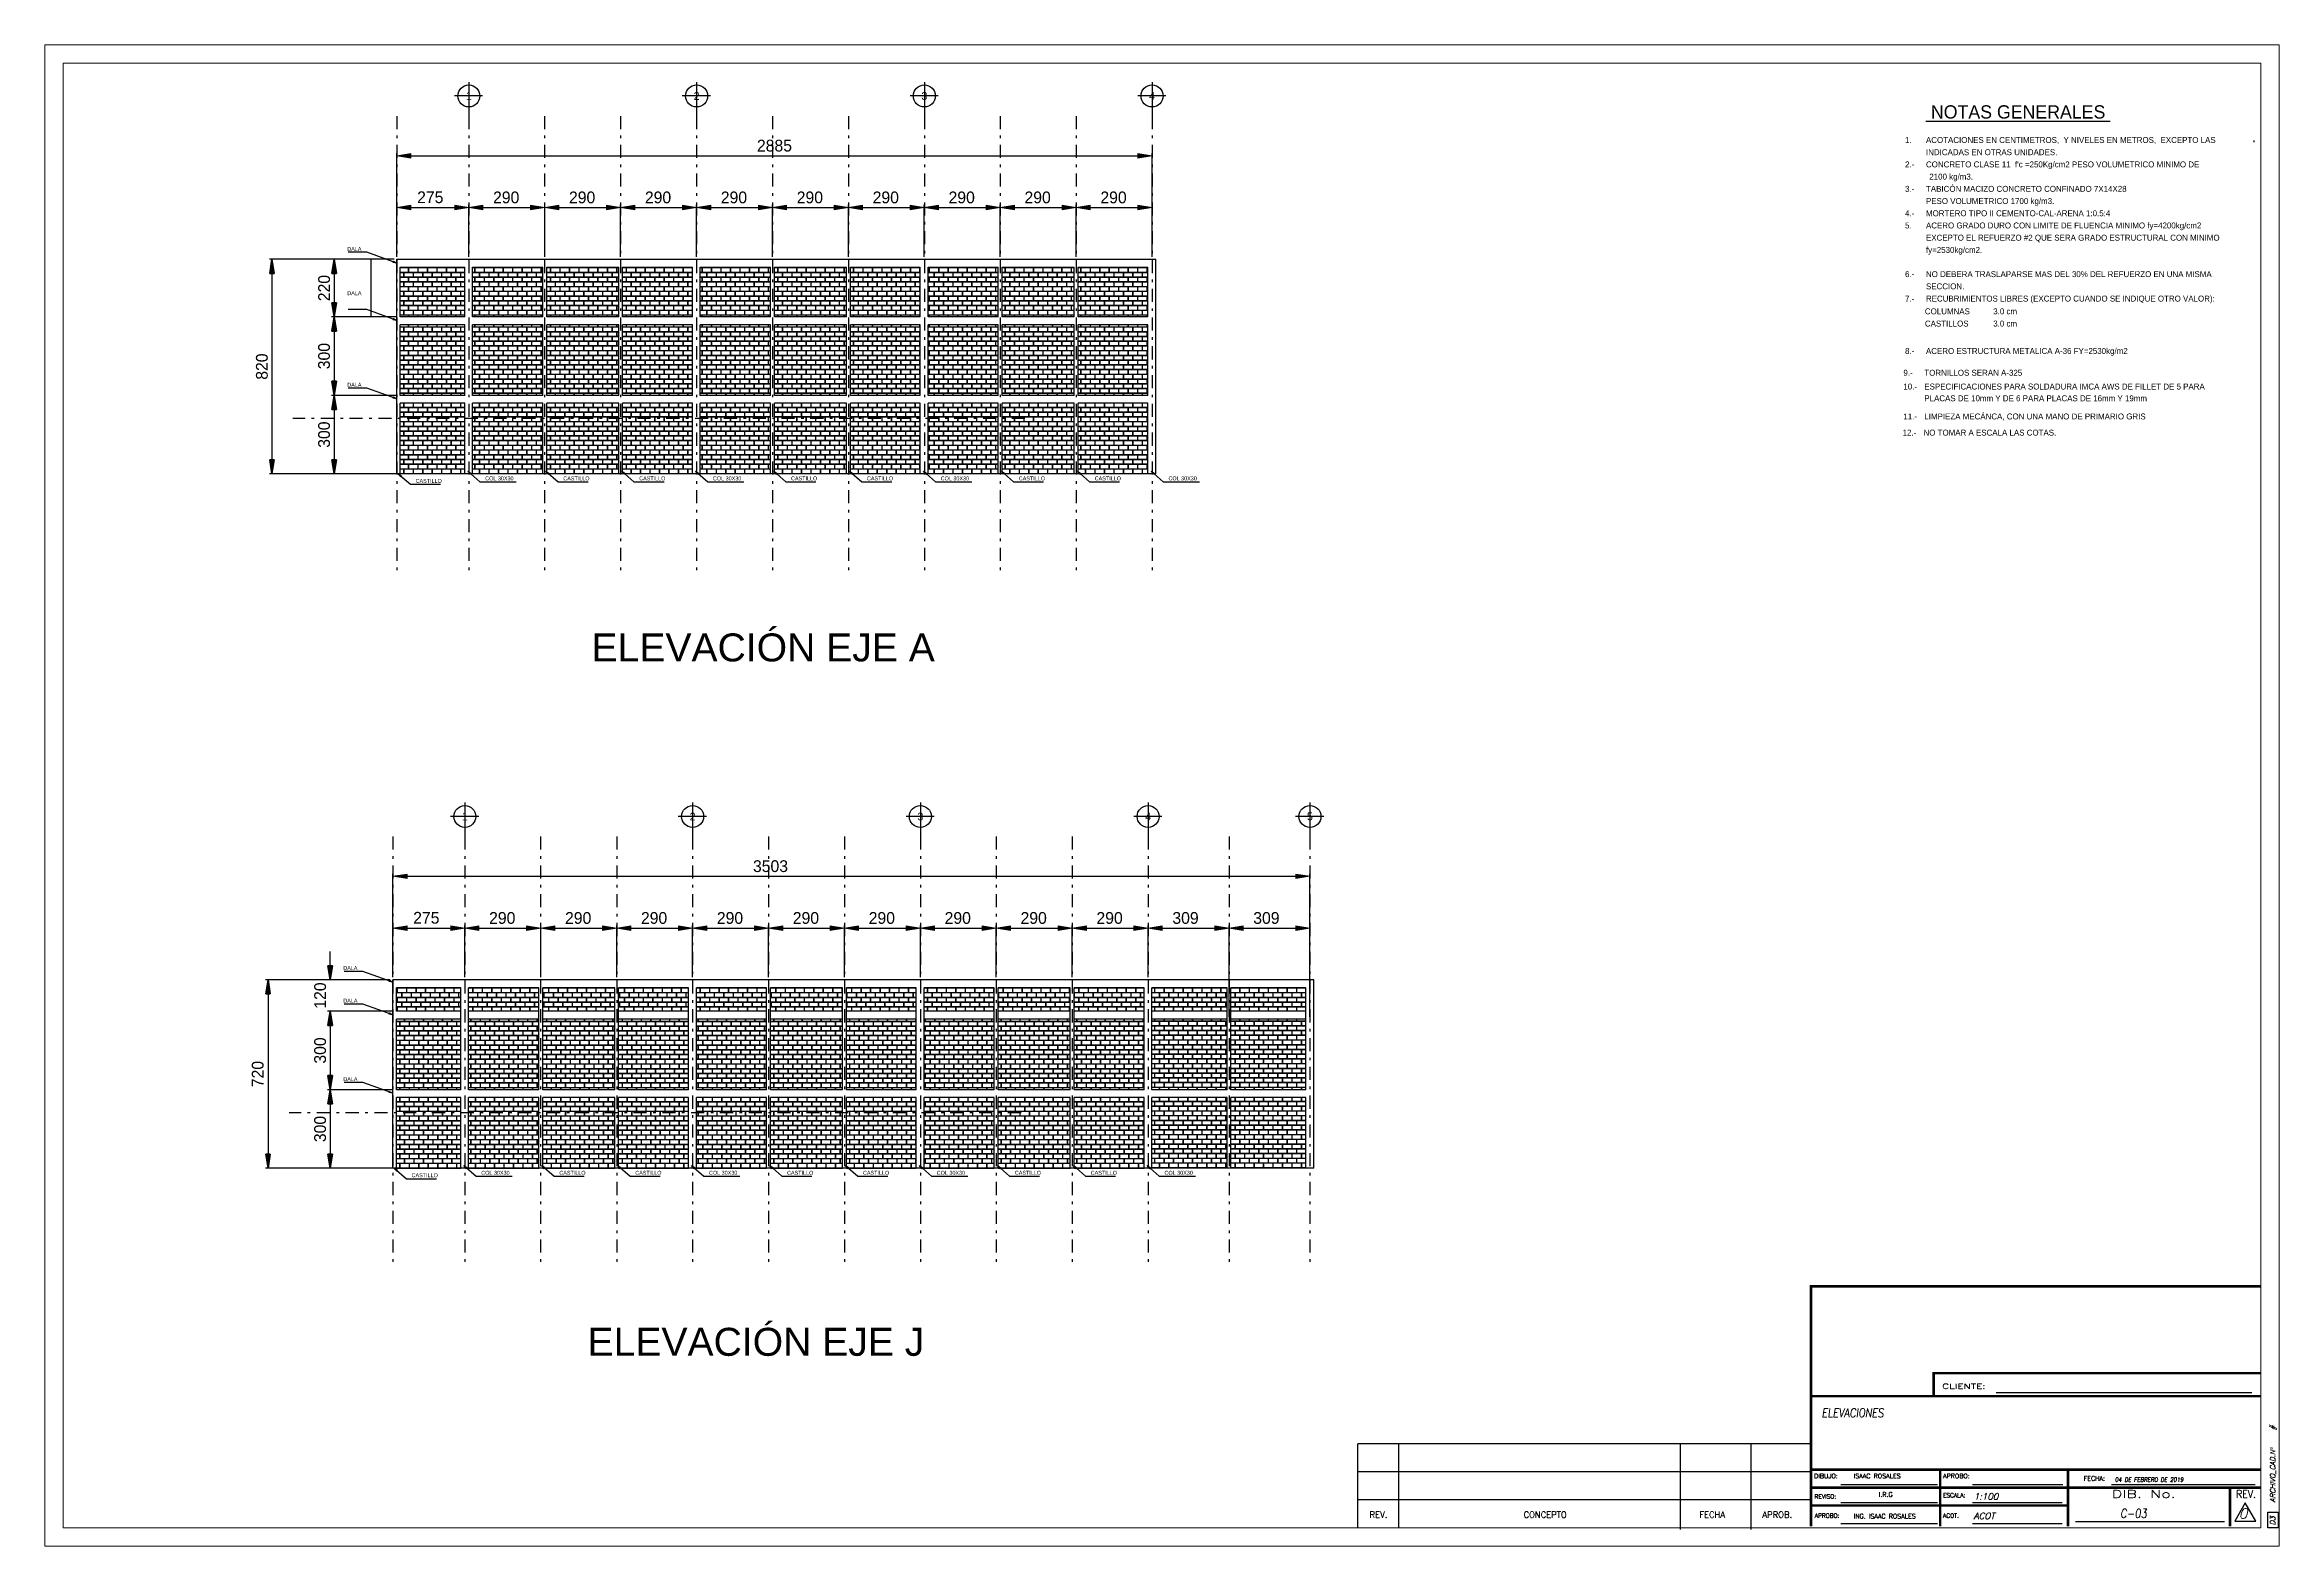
# Model space of a CAD drawing. Header units: millimetres. Extents: x 0 to 11971, y -30495 to 57.
# Drawn here: x 198.9 to 284.3, y 0 to 57.4 of the extents above; entities that cross this region are included whole.
import ezdxf
from ezdxf.enums import TextEntityAlignment as Align

# ---------------------------------------------------------------- set-up
doc = ezdxf.new("R2010")
doc.units = ezdxf.units.MM
for name, pattern in [('CENTER', [50.8, 31.75, -6.35, 6.35, -6.35]), ('DASHDOT', [1, 0.5, -0.25, 0, -0.25]), ('HIDDEN', [9.525, 6.35, -3.175]), ('PHANTOM', [2.5, 1.25, -0.25, 0.25, -0.25, 0.25, -0.25])]:
    doc.linetypes.add(name, pattern=pattern)
for name, color, linetype in [('1', 2, 'CENTER'), ('2', 4, 'Continuous'), ('3', 4, 'Continuous'), ('4', 3, 'HIDDEN'), ('6', 7, 'Continuous'), ('7', 1, 'PHANTOM'), ('C', 11, 'Continuous'), ('EJES', 250, 'DASHDOT'), ('MEM', 7, 'Continuous'), ('Muro', 242, 'Continuous'), ('NOTAS', 5, 'Continuous'), ('TITULO', 242, 'Continuous')]:
    doc.layers.add(name, color=color, linetype=linetype)
doc.styles.add('LEROY', font='stylu.ttf')
doc.styles.add('ROMAND', font='romand.shx', dxfattribs={"width": 0.8, "oblique": 8})
doc.styles.add('SWISS', font='SAS_____.pfb')
doc.dimstyles.new('LEROY', dxfattribs={"dimtxt": 0.15, "dimasz": 0.18, "dimexe": 0.1, "dimexo": 0.1, "dimgap": 0.05, "dimtad": 1, "dimdec": 0, "dimlfac": 100, "dimzin": 0, "dimdsep": 46, "dimtxsty": 'LEROY', "dimblk1": 'FLECHA', "dimblk2": 'FLECHA', "dimsah": 1, "dimcen": 0.2, "dimclrd": 256, "dimclre": 256, "dimclrt": 5, "dimadec": 0, "dimazin": 0, "dimtfac": 0.5, "dimtdec": 0, "dimtix": 1, "dimtofl": 0, "dimtmove": 0, "dimatfit": 3, "dimldrblk": 'FLECHA', "dimfxl": 1, "dimtolj": 1, "dimtzin": 0, "dimarcsym": 0})
doc.dimstyles.new('LEROY_CONC', dxfattribs={"dimtxt": 0.15, "dimasz": 0.15, "dimexe": 0.08, "dimexo": 0.08, "dimgap": 0.05, "dimtad": 1, "dimdec": 0, "dimlfac": 20, "dimzin": 0, "dimdsep": 46, "dimtxsty": 'LEROY', "dimblk1": 'FLECHA', "dimblk2": 'FLECHA', "dimsah": 1, "dimcen": 0.2, "dimclrd": 256, "dimclre": 256, "dimclrt": 5, "dimadec": 0, "dimazin": 0, "dimtfac": 0.5, "dimtdec": 0, "dimtix": 1, "dimtofl": 0, "dimtmove": 0, "dimatfit": 3, "dimldrblk": 'FLECHA', "dimfxl": 1, "dimtolj": 1, "dimtzin": 0, "dimarcsym": 0})
pattern_1 = [(0, (-51.21466, 82.50046), (0.180848, 0.180848), [0.35321875, -0.00847725]), (0, (-51.3955, 82.50894), (0.180848, 0.180848), [0.35321875, -0.00847725]), (90, (-51.21466, 82.50046), (-0.180848, 0.180848), [-0.18932525, 0.17237075]), (90, (-51.22314, 82.50046), (-0.180848, 0.180848), [-0.18932525, 0.17237075])]
pattern_2 = [(0, (-51.21466, 81.50046), (0.180848, 0.180848), [0.35321875, -0.00847725]), (0, (-51.3955, 81.50894), (0.180848, 0.180848), [0.35321875, -0.00847725]), (90, (-51.21466, 81.50046), (-0.180848, 0.180848), [-0.18932525, 0.17237075]), (90, (-51.22314, 81.50046), (-0.180848, 0.180848), [-0.18932525, 0.17237075])]
pattern_3 = [(0, (-51.3662, 54.96489), (0.180848, 0.180848), [0.35321875, -0.00847725]), (0, (-51.54705, 54.97337), (0.180848, 0.180848), [0.35321875, -0.00847725]), (90, (-51.3662, 54.96489), (-0.180848, 0.180848), [-0.18932525, 0.17237075]), (90, (-51.37468, 54.96489), (-0.180848, 0.180848), [-0.18932525, 0.17237075])]
pattern_4 = [(0, (-199.9451, 0), (0.180848, 0.180848), [0.35321875, -0.00847725]), (0, (-200.12595, 0.00848), (0.180848, 0.180848), [0.35321875, -0.00847725]), (90, (-199.9451, 0), (-0.180848, 0.180848), [-0.18932525, 0.17237075]), (90, (-199.95358, 0), (-0.180848, 0.180848), [-0.18932525, 0.17237075])]

# ---------------------------------------------------------------- blocks, each defined once
blk = doc.blocks.new('FLECHA')
at = {"linetype": 'Continuous'}
blk.add_hatch(color=5, dxfattribs=at).paths.add_polyline_path([(0, 0), (-1, 0.16), (-1, -0.16)])
at = {"color": 5, "linetype": 'Continuous'}
blk.add_line((-1, 0.16), (-1, -0.16), dxfattribs=at)
blk.add_lwpolyline([(-1, 0.16), (0, 0), (-1, -0.16)], dxfattribs=at)
blk = doc.blocks.new('*D106')
at = {"layer": 'C', "lineweight": -2, "transparency": 16777216}
for p, q in [((238.315, 49.282), (238.315, 51.26)), ((241.215, 49.282), (241.215, 51.26)), ((238.855, 51.16), (240.675, 51.16))]:
    blk.add_line(p, q, dxfattribs=at)
at = {"layer": 'Defpoints', "color": 0, "transparency": 16777216}
for p in [(241.215, 51.16), (238.315, 49.182), (241.215, 49.182)]:
    blk.add_point(p, dxfattribs=at)
at = {"layer": 'C', "lineweight": -2, "transparency": 16777216, "xscale": 0.54, "yscale": 0.54, "zscale": 0.54, "rotation": 180}
blk.add_blockref('FLECHA', (238.315, 51.16), dxfattribs=at)
at = {"layer": 'C', "lineweight": -2, "transparency": 16777216, "xscale": 0.54, "yscale": 0.54, "zscale": 0.54}
blk.add_blockref('FLECHA', (241.215, 51.16), dxfattribs=at)
at = {"layer": 'C', "color": 7, "transparency": 16777216, "insert": (239.743, 51.544), "char_height": 0.45, "attachment_point": 5, "style": 'LEROY'}
blk.add_mtext('\\A1;290', dxfattribs=at)
blk = doc.blocks.new('*D107')
at = {"layer": 'C', "lineweight": -2, "transparency": 16777216}
for p, q in [((235.415, 49.282), (235.415, 51.26)), ((238.315, 49.282), (238.315, 51.26)), ((235.955, 51.16), (237.775, 51.16))]:
    blk.add_line(p, q, dxfattribs=at)
at = {"layer": 'Defpoints', "color": 0, "transparency": 16777216}
for p in [(238.315, 51.16), (235.415, 49.182), (238.315, 49.182)]:
    blk.add_point(p, dxfattribs=at)
at = {"layer": 'C', "lineweight": -2, "transparency": 16777216, "xscale": 0.54, "yscale": 0.54, "zscale": 0.54, "rotation": 180}
blk.add_blockref('FLECHA', (235.415, 51.16), dxfattribs=at)
at = {"layer": 'C', "lineweight": -2, "transparency": 16777216, "xscale": 0.54, "yscale": 0.54, "zscale": 0.54}
blk.add_blockref('FLECHA', (238.315, 51.16), dxfattribs=at)
at = {"layer": 'C', "color": 7, "transparency": 16777216, "insert": (236.843, 51.544), "char_height": 0.45, "attachment_point": 5, "style": 'LEROY'}
blk.add_mtext('\\A1;290', dxfattribs=at)
blk = doc.blocks.new('*D108')
at = {"layer": 'C', "lineweight": -2, "transparency": 16777216}
for p, q in [((232.515, 49.282), (232.515, 51.26)), ((235.415, 49.282), (235.415, 51.26)), ((233.055, 51.16), (234.875, 51.16))]:
    blk.add_line(p, q, dxfattribs=at)
at = {"layer": 'Defpoints', "color": 0, "transparency": 16777216}
for p in [(235.415, 51.16), (232.515, 49.182), (235.415, 49.182)]:
    blk.add_point(p, dxfattribs=at)
at = {"layer": 'C', "lineweight": -2, "transparency": 16777216, "xscale": 0.54, "yscale": 0.54, "zscale": 0.54, "rotation": 180}
blk.add_blockref('FLECHA', (232.515, 51.16), dxfattribs=at)
at = {"layer": 'C', "lineweight": -2, "transparency": 16777216, "xscale": 0.54, "yscale": 0.54, "zscale": 0.54}
blk.add_blockref('FLECHA', (235.415, 51.16), dxfattribs=at)
at = {"layer": 'C', "color": 7, "transparency": 16777216, "insert": (233.943, 51.544), "char_height": 0.45, "attachment_point": 5, "style": 'LEROY'}
blk.add_mtext('\\A1;290', dxfattribs=at)
blk = doc.blocks.new('*D109')
at = {"layer": 'C', "lineweight": -2, "transparency": 16777216}
for p, q in [((229.615, 49.282), (229.615, 51.26)), ((232.515, 49.282), (232.515, 51.26)), ((230.155, 51.16), (231.975, 51.16))]:
    blk.add_line(p, q, dxfattribs=at)
at = {"layer": 'Defpoints', "color": 0, "transparency": 16777216}
for p in [(232.515, 51.16), (229.615, 49.182), (232.515, 49.182)]:
    blk.add_point(p, dxfattribs=at)
at = {"layer": 'C', "lineweight": -2, "transparency": 16777216, "xscale": 0.54, "yscale": 0.54, "zscale": 0.54, "rotation": 180}
blk.add_blockref('FLECHA', (229.615, 51.16), dxfattribs=at)
at = {"layer": 'C', "lineweight": -2, "transparency": 16777216, "xscale": 0.54, "yscale": 0.54, "zscale": 0.54}
blk.add_blockref('FLECHA', (232.515, 51.16), dxfattribs=at)
at = {"layer": 'C', "color": 7, "transparency": 16777216, "insert": (231.043, 51.544), "char_height": 0.45, "attachment_point": 5, "style": 'LEROY'}
blk.add_mtext('\\A1;290', dxfattribs=at)
blk = doc.blocks.new('*D110')
at = {"layer": 'C', "lineweight": -2, "transparency": 16777216}
for p, q in [((226.715, 49.282), (226.715, 51.26)), ((229.615, 49.282), (229.615, 51.26)), ((227.255, 51.16), (229.075, 51.16))]:
    blk.add_line(p, q, dxfattribs=at)
at = {"layer": 'Defpoints', "color": 0, "transparency": 16777216}
for p in [(229.615, 51.16), (226.715, 49.182), (229.615, 49.182)]:
    blk.add_point(p, dxfattribs=at)
at = {"layer": 'C', "lineweight": -2, "transparency": 16777216, "xscale": 0.54, "yscale": 0.54, "zscale": 0.54, "rotation": 180}
blk.add_blockref('FLECHA', (226.715, 51.16), dxfattribs=at)
at = {"layer": 'C', "lineweight": -2, "transparency": 16777216, "xscale": 0.54, "yscale": 0.54, "zscale": 0.54}
blk.add_blockref('FLECHA', (229.615, 51.16), dxfattribs=at)
at = {"layer": 'C', "color": 7, "transparency": 16777216, "insert": (228.143, 51.544), "char_height": 0.45, "attachment_point": 5, "style": 'LEROY'}
blk.add_mtext('\\A1;290', dxfattribs=at)
blk = doc.blocks.new('*D111')
at = {"layer": 'C', "lineweight": -2, "transparency": 16777216}
for p, q in [((223.815, 49.282), (223.815, 51.26)), ((226.715, 49.282), (226.715, 51.26)), ((224.355, 51.16), (226.175, 51.16))]:
    blk.add_line(p, q, dxfattribs=at)
at = {"layer": 'Defpoints', "color": 0, "transparency": 16777216}
for p in [(226.715, 51.16), (223.815, 49.182), (226.715, 49.182)]:
    blk.add_point(p, dxfattribs=at)
at = {"layer": 'C', "lineweight": -2, "transparency": 16777216, "xscale": 0.54, "yscale": 0.54, "zscale": 0.54, "rotation": 180}
blk.add_blockref('FLECHA', (223.815, 51.16), dxfattribs=at)
at = {"layer": 'C', "lineweight": -2, "transparency": 16777216, "xscale": 0.54, "yscale": 0.54, "zscale": 0.54}
blk.add_blockref('FLECHA', (226.715, 51.16), dxfattribs=at)
at = {"layer": 'C', "color": 7, "transparency": 16777216, "insert": (225.243, 51.544), "char_height": 0.45, "attachment_point": 5, "style": 'LEROY'}
blk.add_mtext('\\A1;290', dxfattribs=at)
blk = doc.blocks.new('*D112')
at = {"layer": 'C', "lineweight": -2, "transparency": 16777216}
for p, q in [((220.915, 49.282), (220.915, 51.26)), ((223.815, 49.282), (223.815, 51.26)), ((221.455, 51.16), (223.275, 51.16))]:
    blk.add_line(p, q, dxfattribs=at)
at = {"layer": 'Defpoints', "color": 0, "transparency": 16777216}
for p in [(223.815, 51.16), (220.915, 49.182), (223.815, 49.182)]:
    blk.add_point(p, dxfattribs=at)
at = {"layer": 'C', "lineweight": -2, "transparency": 16777216, "xscale": 0.54, "yscale": 0.54, "zscale": 0.54, "rotation": 180}
blk.add_blockref('FLECHA', (220.915, 51.16), dxfattribs=at)
at = {"layer": 'C', "lineweight": -2, "transparency": 16777216, "xscale": 0.54, "yscale": 0.54, "zscale": 0.54}
blk.add_blockref('FLECHA', (223.815, 51.16), dxfattribs=at)
at = {"layer": 'C', "color": 7, "transparency": 16777216, "insert": (222.343, 51.544), "char_height": 0.45, "attachment_point": 5, "style": 'LEROY'}
blk.add_mtext('\\A1;290', dxfattribs=at)
blk = doc.blocks.new('*D113')
at = {"layer": 'C', "lineweight": -2, "transparency": 16777216}
for p, q in [((218.015, 49.282), (218.015, 51.26)), ((220.915, 49.282), (220.915, 51.26)), ((218.555, 51.16), (220.375, 51.16))]:
    blk.add_line(p, q, dxfattribs=at)
at = {"layer": 'Defpoints', "color": 0, "transparency": 16777216}
for p in [(220.915, 51.16), (218.015, 49.182), (220.915, 49.182)]:
    blk.add_point(p, dxfattribs=at)
at = {"layer": 'C', "lineweight": -2, "transparency": 16777216, "xscale": 0.54, "yscale": 0.54, "zscale": 0.54, "rotation": 180}
blk.add_blockref('FLECHA', (218.015, 51.16), dxfattribs=at)
at = {"layer": 'C', "lineweight": -2, "transparency": 16777216, "xscale": 0.54, "yscale": 0.54, "zscale": 0.54}
blk.add_blockref('FLECHA', (220.915, 51.16), dxfattribs=at)
at = {"layer": 'C', "color": 7, "transparency": 16777216, "insert": (219.443, 51.544), "char_height": 0.45, "attachment_point": 5, "style": 'LEROY'}
blk.add_mtext('\\A1;290', dxfattribs=at)
blk = doc.blocks.new('*D114')
at = {"layer": 'C', "lineweight": -2, "transparency": 16777216}
for p, q in [((215.115, 49.282), (215.115, 51.26)), ((218.015, 49.282), (218.015, 51.26)), ((215.655, 51.16), (217.475, 51.16))]:
    blk.add_line(p, q, dxfattribs=at)
at = {"layer": 'Defpoints', "color": 0, "transparency": 16777216}
for p in [(218.015, 51.16), (215.115, 49.182), (218.015, 49.182)]:
    blk.add_point(p, dxfattribs=at)
at = {"layer": 'C', "lineweight": -2, "transparency": 16777216, "xscale": 0.54, "yscale": 0.54, "zscale": 0.54, "rotation": 180}
blk.add_blockref('FLECHA', (215.115, 51.16), dxfattribs=at)
at = {"layer": 'C', "lineweight": -2, "transparency": 16777216, "xscale": 0.54, "yscale": 0.54, "zscale": 0.54}
blk.add_blockref('FLECHA', (218.015, 51.16), dxfattribs=at)
at = {"layer": 'C', "color": 7, "transparency": 16777216, "insert": (216.543, 51.544), "char_height": 0.45, "attachment_point": 5, "style": 'LEROY'}
blk.add_mtext('\\A1;290', dxfattribs=at)
blk = doc.blocks.new('*D115')
at = {"layer": 'C', "lineweight": -2, "transparency": 16777216}
for p, q in [((212.365, 49.282), (212.365, 51.26)), ((215.115, 49.659), (215.115, 51.26)), ((212.905, 51.16), (214.575, 51.16))]:
    blk.add_line(p, q, dxfattribs=at)
at = {"layer": 'Defpoints', "color": 0, "transparency": 16777216}
for p in [(215.115, 51.16), (215.115, 49.559), (212.365, 49.182)]:
    blk.add_point(p, dxfattribs=at)
at = {"layer": 'C', "lineweight": -2, "transparency": 16777216, "xscale": 0.54, "yscale": 0.54, "zscale": 0.54, "rotation": 180}
blk.add_blockref('FLECHA', (212.365, 51.16), dxfattribs=at)
at = {"layer": 'C', "lineweight": -2, "transparency": 16777216, "xscale": 0.54, "yscale": 0.54, "zscale": 0.54}
blk.add_blockref('FLECHA', (215.115, 51.16), dxfattribs=at)
at = {"layer": 'C', "color": 7, "transparency": 16777216, "insert": (213.643, 51.551), "char_height": 0.45, "attachment_point": 5, "style": 'LEROY'}
blk.add_mtext('\\A1;275', dxfattribs=at)
blk = doc.blocks.new('*D116')
at = {"layer": 'C', "lineweight": -2, "transparency": 16777216}
for p, q in [((212.365, 51.26), (212.365, 53.238)), ((212.905, 53.138), (240.675, 53.138)), ((241.215, 51.26), (241.215, 53.238))]:
    blk.add_line(p, q, dxfattribs=at)
at = {"layer": 'Defpoints', "color": 0, "transparency": 16777216}
for p in [(241.215, 53.138), (212.365, 51.16), (241.215, 51.16)]:
    blk.add_point(p, dxfattribs=at)
at = {"layer": 'C', "lineweight": -2, "transparency": 16777216, "xscale": 0.54, "yscale": 0.54, "zscale": 0.54, "rotation": 180}
blk.add_blockref('FLECHA', (212.365, 53.138), dxfattribs=at)
at = {"layer": 'C', "lineweight": -2, "transparency": 16777216, "xscale": 0.54, "yscale": 0.54, "zscale": 0.54}
blk.add_blockref('FLECHA', (241.215, 53.138), dxfattribs=at)
at = {"layer": 'C', "color": 7, "transparency": 16777216, "insert": (226.79, 53.523), "char_height": 0.45, "attachment_point": 5, "style": 'LEROY'}
blk.add_mtext('\\A1;2885', dxfattribs=at)
blk = doc.blocks.new('EJE-VERT')
at = {"color": 15, "linetype": 'Continuous'}
for p, q in [((0, 2.16), (0, 0)), ((0.88, 1.28), (-0.91, 1.28))]:
    blk.add_line(p, q, dxfattribs=at)
blk.add_circle((0, 1.28), 0.7, dxfattribs=at)
at = {"color": 242, "style": 'LEROY'}
blk.add_attdef('EJE', text='', height=0.5, dxfattribs=at).set_placement((0, 1.28), align=Align.MIDDLE)
blk = doc.blocks.new('*D117')
at = {"layer": 'C', "lineweight": -2, "transparency": 16777216}
for p, q in [((212.349, 43.982), (209.872, 43.982)), ((209.972, 43.442), (209.972, 41.522)), ((212.348, 40.982), (209.872, 40.982))]:
    blk.add_line(p, q, dxfattribs=at)
at = {"layer": 'Defpoints', "color": 0, "transparency": 16777216}
for p in [(212.449, 43.982), (209.972, 40.982), (212.448, 40.982)]:
    blk.add_point(p, dxfattribs=at)
at = {"layer": 'C', "lineweight": -2, "transparency": 16777216, "xscale": 0.54, "yscale": 0.54, "zscale": 0.54}
for p, rotation in [((209.972, 43.982), 90), ((209.972, 40.982), 270)]:
    blk.add_blockref('FLECHA', p, dxfattribs=dict(at, rotation=rotation))
at = {"layer": 'C', "color": 7, "transparency": 16777216, "insert": (209.587, 42.482), "char_height": 0.45, "attachment_point": 5, "rotation": 90, "style": 'LEROY'}
blk.add_mtext('\\A1;300', dxfattribs=at)
blk = doc.blocks.new('*D118')
at = {"layer": 'C', "lineweight": -2, "transparency": 16777216}
for p, q in [((212.349, 46.982), (209.872, 46.982)), ((209.972, 46.442), (209.972, 44.522)), ((212.348, 43.982), (209.872, 43.982))]:
    blk.add_line(p, q, dxfattribs=at)
at = {"layer": 'Defpoints', "color": 0, "transparency": 16777216}
for p in [(212.449, 46.982), (209.972, 43.982), (212.448, 43.982)]:
    blk.add_point(p, dxfattribs=at)
at = {"layer": 'C', "lineweight": -2, "transparency": 16777216, "xscale": 0.54, "yscale": 0.54, "zscale": 0.54}
for p, rotation in [((209.972, 46.982), 90), ((209.972, 43.982), 270)]:
    blk.add_blockref('FLECHA', p, dxfattribs=dict(at, rotation=rotation))
at = {"layer": 'C', "color": 7, "transparency": 16777216, "insert": (209.587, 45.482), "char_height": 0.45, "attachment_point": 5, "rotation": 90, "style": 'LEROY'}
blk.add_mtext('\\A1;300', dxfattribs=at)
blk = doc.blocks.new('*D119')
at = {"layer": 'C', "lineweight": -2, "transparency": 16777216}
for p, q in [((212.265, 49.182), (209.872, 49.182)), ((209.972, 48.642), (209.972, 47.522)), ((212.348, 46.982), (209.872, 46.982))]:
    blk.add_line(p, q, dxfattribs=at)
at = {"layer": 'Defpoints', "color": 0, "transparency": 16777216}
for p in [(212.365, 49.182), (209.972, 46.982), (212.448, 46.982)]:
    blk.add_point(p, dxfattribs=at)
at = {"layer": 'C', "lineweight": -2, "transparency": 16777216, "xscale": 0.54, "yscale": 0.54, "zscale": 0.54}
for p, rotation in [((209.972, 49.182), 90), ((209.972, 46.982), 270)]:
    blk.add_blockref('FLECHA', p, dxfattribs=dict(at, rotation=rotation))
at = {"layer": 'C', "color": 7, "transparency": 16777216, "insert": (209.589, 48.082), "char_height": 0.45, "attachment_point": 5, "rotation": 90, "style": 'LEROY'}
blk.add_mtext('\\A1;220', dxfattribs=at)
blk = doc.blocks.new('*D120')
at = {"layer": 'C', "lineweight": -2, "transparency": 16777216}
for p, q in [((209.872, 49.182), (207.496, 49.182)), ((207.596, 48.642), (207.596, 41.522)), ((209.972, 40.982), (207.496, 40.982))]:
    blk.add_line(p, q, dxfattribs=at)
at = {"layer": 'Defpoints', "color": 0, "transparency": 16777216}
for p in [(209.972, 49.182), (207.596, 40.982), (210.072, 40.982)]:
    blk.add_point(p, dxfattribs=at)
at = {"layer": 'C', "lineweight": -2, "transparency": 16777216, "xscale": 0.54, "yscale": 0.54, "zscale": 0.54}
for p, rotation in [((207.596, 49.182), 90), ((207.596, 40.982), 270)]:
    blk.add_blockref('FLECHA', p, dxfattribs=dict(at, rotation=rotation))
at = {"layer": 'C', "color": 7, "transparency": 16777216, "insert": (207.212, 45.082), "char_height": 0.45, "attachment_point": 5, "rotation": 90, "style": 'LEROY'}
blk.add_mtext('\\A1;820', dxfattribs=at)
blk = doc.blocks.new('NOTAS')
at = {"layer": 'NOTAS', "color": 5}
blk.add_line((156.122, 134.198), (156.122, 134.239), dxfattribs=at)
at = {"layer": 'NOTAS', "color": 5, "style": 'LEROY'}
for s, p in [('1.', (146.118, 134.173)), ('ACOTACIONES EN CENTIMETROS,  Y NIVELES EN METROS,  EXCEPTO LAS', (146.718, 134.173)), ('INDICADAS EN OTRAS UNIDADES.', (146.718, 133.823)), ('2.-', (146.118, 133.473)), ("CONCRETO CLASE 11  f'c =250Kg/cm2 PESO VOLUMETRICO MINIMO DE", (146.718, 133.473)), ('  2100 kg/m3.', (146.687, 133.123)), ('3.-', (146.118, 132.773)), ('TABICÓN MACIZO CONCRETO CONFINADO 7X14X28', (146.718, 132.773)), ('PESO VOLUMETRICO 1700 kg/m3.', (146.718, 132.423)), ('4.-', (146.118, 132.073)), ('5.', (146.118, 131.723)), ('ACERO GRADO DURO CON LIMITE DE FLUENCIA MINIMO fy=4200kg/cm2', (146.718, 131.723)), ('MORTERO TIPO II CEMENTO-CAL-ARENA 1:0.5:4', (146.718, 132.073)), ('EXCEPTO EL REFUERZO #2 QUE SERA GRADO ESTRUCTURAL CON MINIMO', (146.718, 131.373)), ('fy=2530kg/cm2.', (146.718, 131.023)), ('6.-', (146.118, 130.328)), ('SECCION.', (146.718, 129.978)), ('NO DEBERA TRASLAPARSE MAS DEL 30% DEL REFUERZO EN UNA MISMA', (146.718, 130.328)), ('7.-', (146.118, 129.628)), ('COLUMNAS', (146.687, 129.262)), ('RECUBRIMIENTOS LIBRES (EXCEPTO CUANDO SE INDIQUE OTRO VALOR):', (146.718, 129.628)), ('3.0 cm', (148.645, 129.262)), ('CASTILLOS', (146.687, 128.912)), ('3.0 cm', (148.645, 128.912)), ('8.-', (146.118, 128.126)), ('ACERO ESTRUCTURA METALICA A-36 FY=2530kg/m2', (146.718, 128.126)), ('9.-', (146.071, 127.502)), ('TORNILLOS SERAN A-325', (146.671, 127.502)), ('10.-', (146.071, 127.107)), ('ESPECIFICACIONES PARA SOLDADURA IMCA AWS DE FILLET DE 5 PARA ', (146.671, 127.107)), ('PLACAS DE 10mm Y DE 6 PARA PLACAS DE 16mm Y 19mm', (146.671, 126.77)), ('11.-', (146.071, 126.249)), ('LIMPIEZA MECÁNCA, CON UNA MANO DE PRIMARIO GRIS', (146.671, 126.249)), ('12.-', (146.048, 125.786)), ('NO TOMAR A ESCALA LAS COTAS.', (146.648, 125.786))]:
    blk.add_text(s, height=0.17, dxfattribs=at).set_placement(p)
at = {"layer": 'TITULO', "style": 'LEROY'}
blk.add_text('%%U NOTAS GENERALES ', height=0.38, dxfattribs=at).set_placement((146.718, 134.873))
blk = doc.blocks.new('*D154')
at = {"layer": 'C', "lineweight": -2, "transparency": 16777216}
for p, q in [((238.164, 21.747), (238.164, 23.725)), ((238.704, 23.625), (240.524, 23.625)), ((241.064, 21.747), (241.064, 23.725))]:
    blk.add_line(p, q, dxfattribs=at)
at = {"layer": 'Defpoints', "color": 0, "transparency": 16777216}
for p in [(241.064, 23.625), (238.164, 21.647), (241.064, 21.647)]:
    blk.add_point(p, dxfattribs=at)
at = {"layer": 'C', "lineweight": -2, "transparency": 16777216, "xscale": 0.54, "yscale": 0.54, "zscale": 0.54, "rotation": 180}
blk.add_blockref('FLECHA', (238.164, 23.625), dxfattribs=at)
at = {"layer": 'C', "lineweight": -2, "transparency": 16777216, "xscale": 0.54, "yscale": 0.54, "zscale": 0.54}
blk.add_blockref('FLECHA', (241.064, 23.625), dxfattribs=at)
at = {"layer": 'C', "color": 7, "transparency": 16777216, "insert": (239.592, 24.009), "char_height": 0.45, "attachment_point": 5, "style": 'LEROY'}
blk.add_mtext('\\A1;290', dxfattribs=at)
blk = doc.blocks.new('*D145')
at = {"layer": 'C', "lineweight": -2, "transparency": 16777216}
for p, q in [((235.264, 21.747), (235.264, 23.725)), ((235.804, 23.625), (237.624, 23.625)), ((238.164, 21.747), (238.164, 23.725))]:
    blk.add_line(p, q, dxfattribs=at)
at = {"layer": 'Defpoints', "color": 0, "transparency": 16777216}
for p in [(238.164, 23.625), (235.264, 21.647), (238.164, 21.647)]:
    blk.add_point(p, dxfattribs=at)
at = {"layer": 'C', "lineweight": -2, "transparency": 16777216, "xscale": 0.54, "yscale": 0.54, "zscale": 0.54, "rotation": 180}
blk.add_blockref('FLECHA', (235.264, 23.625), dxfattribs=at)
at = {"layer": 'C', "lineweight": -2, "transparency": 16777216, "xscale": 0.54, "yscale": 0.54, "zscale": 0.54}
blk.add_blockref('FLECHA', (238.164, 23.625), dxfattribs=at)
at = {"layer": 'C', "color": 7, "transparency": 16777216, "insert": (236.692, 24.009), "char_height": 0.45, "attachment_point": 5, "style": 'LEROY'}
blk.add_mtext('\\A1;290', dxfattribs=at)
blk = doc.blocks.new('*D146')
at = {"layer": 'C', "lineweight": -2, "transparency": 16777216}
for p, q in [((232.364, 21.747), (232.364, 23.725)), ((232.904, 23.625), (234.724, 23.625)), ((235.264, 21.747), (235.264, 23.725))]:
    blk.add_line(p, q, dxfattribs=at)
at = {"layer": 'Defpoints', "color": 0, "transparency": 16777216}
for p in [(235.264, 23.625), (232.364, 21.647), (235.264, 21.647)]:
    blk.add_point(p, dxfattribs=at)
at = {"layer": 'C', "lineweight": -2, "transparency": 16777216, "xscale": 0.54, "yscale": 0.54, "zscale": 0.54, "rotation": 180}
blk.add_blockref('FLECHA', (232.364, 23.625), dxfattribs=at)
at = {"layer": 'C', "lineweight": -2, "transparency": 16777216, "xscale": 0.54, "yscale": 0.54, "zscale": 0.54}
blk.add_blockref('FLECHA', (235.264, 23.625), dxfattribs=at)
at = {"layer": 'C', "color": 7, "transparency": 16777216, "insert": (233.792, 24.009), "char_height": 0.45, "attachment_point": 5, "style": 'LEROY'}
blk.add_mtext('\\A1;290', dxfattribs=at)
blk = doc.blocks.new('*D147')
at = {"layer": 'C', "lineweight": -2, "transparency": 16777216}
for p, q in [((229.464, 21.747), (229.464, 23.725)), ((230.004, 23.625), (231.824, 23.625)), ((232.364, 21.747), (232.364, 23.725))]:
    blk.add_line(p, q, dxfattribs=at)
at = {"layer": 'Defpoints', "color": 0, "transparency": 16777216}
for p in [(232.364, 23.625), (229.464, 21.647), (232.364, 21.647)]:
    blk.add_point(p, dxfattribs=at)
at = {"layer": 'C', "lineweight": -2, "transparency": 16777216, "xscale": 0.54, "yscale": 0.54, "zscale": 0.54, "rotation": 180}
blk.add_blockref('FLECHA', (229.464, 23.625), dxfattribs=at)
at = {"layer": 'C', "lineweight": -2, "transparency": 16777216, "xscale": 0.54, "yscale": 0.54, "zscale": 0.54}
blk.add_blockref('FLECHA', (232.364, 23.625), dxfattribs=at)
at = {"layer": 'C', "color": 7, "transparency": 16777216, "insert": (230.892, 24.009), "char_height": 0.45, "attachment_point": 5, "style": 'LEROY'}
blk.add_mtext('\\A1;290', dxfattribs=at)
blk = doc.blocks.new('*D148')
at = {"layer": 'C', "lineweight": -2, "transparency": 16777216}
for p, q in [((226.564, 21.747), (226.564, 23.725)), ((227.104, 23.625), (228.924, 23.625)), ((229.464, 21.747), (229.464, 23.725))]:
    blk.add_line(p, q, dxfattribs=at)
at = {"layer": 'Defpoints', "color": 0, "transparency": 16777216}
for p in [(229.464, 23.625), (226.564, 21.647), (229.464, 21.647)]:
    blk.add_point(p, dxfattribs=at)
at = {"layer": 'C', "lineweight": -2, "transparency": 16777216, "xscale": 0.54, "yscale": 0.54, "zscale": 0.54, "rotation": 180}
blk.add_blockref('FLECHA', (226.564, 23.625), dxfattribs=at)
at = {"layer": 'C', "lineweight": -2, "transparency": 16777216, "xscale": 0.54, "yscale": 0.54, "zscale": 0.54}
blk.add_blockref('FLECHA', (229.464, 23.625), dxfattribs=at)
at = {"layer": 'C', "color": 7, "transparency": 16777216, "insert": (227.992, 24.009), "char_height": 0.45, "attachment_point": 5, "style": 'LEROY'}
blk.add_mtext('\\A1;290', dxfattribs=at)
blk = doc.blocks.new('*D149')
at = {"layer": 'C', "lineweight": -2, "transparency": 16777216}
for p, q in [((223.664, 21.747), (223.664, 23.725)), ((224.204, 23.625), (226.024, 23.625)), ((226.564, 21.747), (226.564, 23.725))]:
    blk.add_line(p, q, dxfattribs=at)
at = {"layer": 'Defpoints', "color": 0, "transparency": 16777216}
for p in [(226.564, 23.625), (223.664, 21.647), (226.564, 21.647)]:
    blk.add_point(p, dxfattribs=at)
at = {"layer": 'C', "lineweight": -2, "transparency": 16777216, "xscale": 0.54, "yscale": 0.54, "zscale": 0.54, "rotation": 180}
blk.add_blockref('FLECHA', (223.664, 23.625), dxfattribs=at)
at = {"layer": 'C', "lineweight": -2, "transparency": 16777216, "xscale": 0.54, "yscale": 0.54, "zscale": 0.54}
blk.add_blockref('FLECHA', (226.564, 23.625), dxfattribs=at)
at = {"layer": 'C', "color": 7, "transparency": 16777216, "insert": (225.092, 24.009), "char_height": 0.45, "attachment_point": 5, "style": 'LEROY'}
blk.add_mtext('\\A1;290', dxfattribs=at)
blk = doc.blocks.new('*D150')
at = {"layer": 'C', "lineweight": -2, "transparency": 16777216}
for p, q in [((220.764, 21.747), (220.764, 23.725)), ((221.304, 23.625), (223.124, 23.625)), ((223.664, 21.747), (223.664, 23.725))]:
    blk.add_line(p, q, dxfattribs=at)
at = {"layer": 'Defpoints', "color": 0, "transparency": 16777216}
for p in [(223.664, 23.625), (220.764, 21.647), (223.664, 21.647)]:
    blk.add_point(p, dxfattribs=at)
at = {"layer": 'C', "lineweight": -2, "transparency": 16777216, "xscale": 0.54, "yscale": 0.54, "zscale": 0.54, "rotation": 180}
blk.add_blockref('FLECHA', (220.764, 23.625), dxfattribs=at)
at = {"layer": 'C', "lineweight": -2, "transparency": 16777216, "xscale": 0.54, "yscale": 0.54, "zscale": 0.54}
blk.add_blockref('FLECHA', (223.664, 23.625), dxfattribs=at)
at = {"layer": 'C', "color": 7, "transparency": 16777216, "insert": (222.192, 24.009), "char_height": 0.45, "attachment_point": 5, "style": 'LEROY'}
blk.add_mtext('\\A1;290', dxfattribs=at)
blk = doc.blocks.new('*D151')
at = {"layer": 'C', "lineweight": -2, "transparency": 16777216}
for p, q in [((217.864, 21.747), (217.864, 23.725)), ((218.404, 23.625), (220.224, 23.625)), ((220.764, 21.747), (220.764, 23.725))]:
    blk.add_line(p, q, dxfattribs=at)
at = {"layer": 'Defpoints', "color": 0, "transparency": 16777216}
for p in [(220.764, 23.625), (217.864, 21.647), (220.764, 21.647)]:
    blk.add_point(p, dxfattribs=at)
at = {"layer": 'C', "lineweight": -2, "transparency": 16777216, "xscale": 0.54, "yscale": 0.54, "zscale": 0.54, "rotation": 180}
blk.add_blockref('FLECHA', (217.864, 23.625), dxfattribs=at)
at = {"layer": 'C', "lineweight": -2, "transparency": 16777216, "xscale": 0.54, "yscale": 0.54, "zscale": 0.54}
blk.add_blockref('FLECHA', (220.764, 23.625), dxfattribs=at)
at = {"layer": 'C', "color": 7, "transparency": 16777216, "insert": (219.292, 24.009), "char_height": 0.45, "attachment_point": 5, "style": 'LEROY'}
blk.add_mtext('\\A1;290', dxfattribs=at)
blk = doc.blocks.new('*D152')
at = {"layer": 'C', "lineweight": -2, "transparency": 16777216}
for p, q in [((214.964, 21.747), (214.964, 23.725)), ((215.504, 23.625), (217.324, 23.625)), ((217.864, 21.747), (217.864, 23.725))]:
    blk.add_line(p, q, dxfattribs=at)
at = {"layer": 'Defpoints', "color": 0, "transparency": 16777216}
for p in [(217.864, 23.625), (214.964, 21.647), (217.864, 21.647)]:
    blk.add_point(p, dxfattribs=at)
at = {"layer": 'C', "lineweight": -2, "transparency": 16777216, "xscale": 0.54, "yscale": 0.54, "zscale": 0.54, "rotation": 180}
blk.add_blockref('FLECHA', (214.964, 23.625), dxfattribs=at)
at = {"layer": 'C', "lineweight": -2, "transparency": 16777216, "xscale": 0.54, "yscale": 0.54, "zscale": 0.54}
blk.add_blockref('FLECHA', (217.864, 23.625), dxfattribs=at)
at = {"layer": 'C', "color": 7, "transparency": 16777216, "insert": (216.392, 24.009), "char_height": 0.45, "attachment_point": 5, "style": 'LEROY'}
blk.add_mtext('\\A1;290', dxfattribs=at)
blk = doc.blocks.new('*D153')
at = {"layer": 'C', "lineweight": -2, "transparency": 16777216}
for p, q in [((212.214, 21.747), (212.214, 23.725)), ((212.754, 23.625), (214.424, 23.625)), ((214.964, 22.123), (214.964, 23.725))]:
    blk.add_line(p, q, dxfattribs=at)
at = {"layer": 'Defpoints', "color": 0, "transparency": 16777216}
for p in [(214.964, 23.625), (212.214, 21.647), (214.964, 22.023)]:
    blk.add_point(p, dxfattribs=at)
at = {"layer": 'C', "lineweight": -2, "transparency": 16777216, "xscale": 0.54, "yscale": 0.54, "zscale": 0.54, "rotation": 180}
blk.add_blockref('FLECHA', (212.214, 23.625), dxfattribs=at)
at = {"layer": 'C', "lineweight": -2, "transparency": 16777216, "xscale": 0.54, "yscale": 0.54, "zscale": 0.54}
blk.add_blockref('FLECHA', (214.964, 23.625), dxfattribs=at)
at = {"layer": 'C', "color": 7, "transparency": 16777216, "insert": (213.492, 24.016), "char_height": 0.45, "attachment_point": 5, "style": 'LEROY'}
blk.add_mtext('\\A1;275', dxfattribs=at)
blk = doc.blocks.new('*D155')
at = {"layer": 'C', "lineweight": -2, "transparency": 16777216}
for p, q in [((212.214, 23.725), (212.214, 25.703)), ((247.244, 23.725), (247.244, 25.703)), ((212.754, 25.603), (246.704, 25.603))]:
    blk.add_line(p, q, dxfattribs=at)
at = {"layer": 'Defpoints', "color": 0, "transparency": 16777216}
for p in [(247.244, 25.603), (212.214, 23.625), (247.244, 23.625)]:
    blk.add_point(p, dxfattribs=at)
at = {"layer": 'C', "lineweight": -2, "transparency": 16777216, "xscale": 0.54, "yscale": 0.54, "zscale": 0.54, "rotation": 180}
blk.add_blockref('FLECHA', (212.214, 25.603), dxfattribs=at)
at = {"layer": 'C', "lineweight": -2, "transparency": 16777216, "xscale": 0.54, "yscale": 0.54, "zscale": 0.54}
blk.add_blockref('FLECHA', (247.244, 25.603), dxfattribs=at)
at = {"layer": 'C', "color": 7, "transparency": 16777216, "insert": (226.639, 25.989), "char_height": 0.45, "attachment_point": 5, "style": 'LEROY'}
blk.add_mtext('\\A1;3503', dxfattribs=at)
blk = doc.blocks.new('*D156')
at = {"layer": 'C', "lineweight": -2, "transparency": 16777216}
for p, q in [((212.197, 17.447), (209.72, 17.447)), ((209.82, 16.907), (209.82, 14.987)), ((212.196, 14.447), (209.72, 14.447))]:
    blk.add_line(p, q, dxfattribs=at)
at = {"layer": 'Defpoints', "color": 0, "transparency": 16777216}
for p in [(212.297, 17.447), (209.82, 14.447), (212.296, 14.447)]:
    blk.add_point(p, dxfattribs=at)
at = {"layer": 'C', "lineweight": -2, "transparency": 16777216, "xscale": 0.54, "yscale": 0.54, "zscale": 0.54}
for p, rotation in [((209.82, 17.447), 90), ((209.82, 14.447), 270)]:
    blk.add_blockref('FLECHA', p, dxfattribs=dict(at, rotation=rotation))
at = {"layer": 'C', "color": 7, "transparency": 16777216, "insert": (209.436, 15.947), "char_height": 0.45, "attachment_point": 5, "rotation": 90, "style": 'LEROY'}
blk.add_mtext('\\A1;300', dxfattribs=at)
blk = doc.blocks.new('*D157')
at = {"layer": 'C', "lineweight": -2, "transparency": 16777216}
for p, q in [((212.197, 20.447), (209.72, 20.447)), ((209.82, 19.907), (209.82, 17.987)), ((212.196, 17.447), (209.72, 17.447))]:
    blk.add_line(p, q, dxfattribs=at)
at = {"layer": 'Defpoints', "color": 0, "transparency": 16777216}
for p in [(212.297, 20.447), (209.82, 17.447), (212.296, 17.447)]:
    blk.add_point(p, dxfattribs=at)
at = {"layer": 'C', "lineweight": -2, "transparency": 16777216, "xscale": 0.54, "yscale": 0.54, "zscale": 0.54}
for p, rotation in [((209.82, 20.447), 90), ((209.82, 17.447), 270)]:
    blk.add_blockref('FLECHA', p, dxfattribs=dict(at, rotation=rotation))
at = {"layer": 'C', "color": 7, "transparency": 16777216, "insert": (209.436, 18.947), "char_height": 0.45, "attachment_point": 5, "rotation": 90, "style": 'LEROY'}
blk.add_mtext('\\A1;300', dxfattribs=at)
blk = doc.blocks.new('*D158')
at = {"layer": 'C', "lineweight": -2, "transparency": 16777216}
for p, q in [((209.72, 21.647), (207.345, 21.647)), ((207.445, 21.107), (207.445, 14.987)), ((209.82, 14.447), (207.345, 14.447))]:
    blk.add_line(p, q, dxfattribs=at)
at = {"layer": 'Defpoints', "color": 0, "transparency": 16777216}
for p in [(209.82, 21.647), (207.445, 14.447), (209.92, 14.447)]:
    blk.add_point(p, dxfattribs=at)
at = {"layer": 'C', "lineweight": -2, "transparency": 16777216, "xscale": 0.54, "yscale": 0.54, "zscale": 0.54}
for p, rotation in [((207.445, 21.647), 90), ((207.445, 14.447), 270)]:
    blk.add_blockref('FLECHA', p, dxfattribs=dict(at, rotation=rotation))
at = {"layer": 'C', "color": 7, "transparency": 16777216, "insert": (207.052, 18.047), "char_height": 0.45, "attachment_point": 5, "rotation": 90, "style": 'LEROY'}
blk.add_mtext('\\A1;720', dxfattribs=at)
blk = doc.blocks.new('*D159')
at = {"layer": 'C', "lineweight": -2, "transparency": 16777216}
for p, q in [((241.064, 21.747), (241.064, 23.725)), ((241.604, 23.625), (243.614, 23.625)), ((244.154, 20.239), (244.154, 23.725))]:
    blk.add_line(p, q, dxfattribs=at)
at = {"layer": 'Defpoints', "color": 0, "transparency": 16777216}
for p in [(244.154, 23.625), (241.064, 21.647), (244.154, 20.139)]:
    blk.add_point(p, dxfattribs=at)
at = {"layer": 'C', "lineweight": -2, "transparency": 16777216, "xscale": 0.54, "yscale": 0.54, "zscale": 0.54, "rotation": 180}
blk.add_blockref('FLECHA', (241.064, 23.625), dxfattribs=at)
at = {"layer": 'C', "lineweight": -2, "transparency": 16777216, "xscale": 0.54, "yscale": 0.54, "zscale": 0.54}
blk.add_blockref('FLECHA', (244.154, 23.625), dxfattribs=at)
at = {"layer": 'C', "color": 7, "transparency": 16777216, "insert": (242.492, 24.009), "char_height": 0.45, "attachment_point": 5, "style": 'LEROY'}
blk.add_mtext('\\A1;309', dxfattribs=at)
blk = doc.blocks.new('*D160')
at = {"layer": 'C', "lineweight": -2, "transparency": 16777216}
for p, q in [((244.154, 21.747), (244.154, 23.725)), ((244.694, 23.625), (246.704, 23.625)), ((247.244, 20.239), (247.244, 23.725))]:
    blk.add_line(p, q, dxfattribs=at)
at = {"layer": 'Defpoints', "color": 0, "transparency": 16777216}
for p in [(247.244, 23.625), (244.154, 21.647), (247.244, 20.139)]:
    blk.add_point(p, dxfattribs=at)
at = {"layer": 'C', "lineweight": -2, "transparency": 16777216, "xscale": 0.54, "yscale": 0.54, "zscale": 0.54, "rotation": 180}
blk.add_blockref('FLECHA', (244.154, 23.625), dxfattribs=at)
at = {"layer": 'C', "lineweight": -2, "transparency": 16777216, "xscale": 0.54, "yscale": 0.54, "zscale": 0.54}
blk.add_blockref('FLECHA', (247.244, 23.625), dxfattribs=at)
at = {"layer": 'C', "color": 7, "transparency": 16777216, "insert": (245.582, 24.009), "char_height": 0.45, "attachment_point": 5, "style": 'LEROY'}
blk.add_mtext('\\A1;309', dxfattribs=at)
blk = doc.blocks.new('*D161')
at = {"layer": 'C', "lineweight": -2, "transparency": 16777216}
for p, q in [((209.82, 22.187), (209.82, 22.727)), ((212.114, 21.647), (209.72, 21.647)), ((212.196, 20.447), (209.72, 20.447)), ((209.82, 19.907), (209.82, 19.367))]:
    blk.add_line(p, q, dxfattribs=at)
at = {"layer": 'Defpoints', "color": 0, "transparency": 16777216}
for p in [(212.214, 21.647), (209.82, 20.447), (212.296, 20.447)]:
    blk.add_point(p, dxfattribs=at)
at = {"layer": 'C', "lineweight": -2, "transparency": 16777216, "xscale": 0.54, "yscale": 0.54, "zscale": 0.54}
for p, rotation in [((209.82, 21.647), 270), ((209.82, 20.447), 90)]:
    blk.add_blockref('FLECHA', p, dxfattribs=dict(at, rotation=rotation))
at = {"layer": 'C', "color": 7, "transparency": 16777216, "insert": (209.437, 21.047), "char_height": 0.45, "attachment_point": 5, "rotation": 90, "style": 'LEROY'}
blk.add_mtext('\\A1;120', dxfattribs=at)

msp = doc.modelspace()

# ---------------------------------------------------------------- hatches: boundary and pattern name
at = {"layer": 'Muro'}
h = msp.add_hatch(dxfattribs=at)
h.set_pattern_fill('AR-B816C', color=256, scale=0.00089)
h.set_pattern_definition(pattern_1)
h.paths.add_polyline_path([(212.4978, 48.8824), (212.4978, 46.9824), (214.9578, 46.9824), (214.9578, 48.8824)])
h = msp.add_hatch(dxfattribs=at)
h.set_pattern_fill('AR-B816C', color=256, scale=0.00089)
h.set_pattern_definition(pattern_1)
h.paths.add_polyline_path([(215.2578, 48.8824), (215.2578, 46.9824), (217.9404, 46.9824), (217.9404, 48.8824)])
h = msp.add_hatch(dxfattribs=at)
h.set_pattern_fill('AR-B816C', color=256, scale=0.00089)
h.set_pattern_definition(pattern_1)
h.paths.add_polyline_path([(220.8404, 48.8824), (218.0904, 48.8824), (218.0904, 46.9824), (220.8404, 46.9824)])
h = msp.add_hatch(dxfattribs=at)
h.set_pattern_fill('AR-B816C', color=256, scale=0.00089)
h.set_pattern_definition(pattern_1)
h.paths.add_polyline_path([(223.6578, 48.8824), (220.9904, 48.8824), (220.9904, 46.9824), (223.6578, 46.9824)])
h = msp.add_hatch(dxfattribs=at)
h.set_pattern_fill('AR-B816C', color=256, scale=0.00089)
h.set_pattern_definition(pattern_1)
h.paths.add_polyline_path([(226.6404, 48.8824), (223.9578, 48.8824), (223.9578, 46.9824), (226.6404, 46.9824)])
h = msp.add_hatch(dxfattribs=at)
h.set_pattern_fill('AR-B816C', color=256, scale=0.00089)
h.set_pattern_definition(pattern_1)
h.paths.add_polyline_path([(229.5404, 48.8824), (226.7904, 48.8824), (226.7904, 46.9824), (229.5404, 46.9824)])
h = msp.add_hatch(dxfattribs=at)
h.set_pattern_fill('AR-B816C', color=256, scale=0.00089)
h.set_pattern_definition(pattern_1)
h.paths.add_polyline_path([(232.3578, 48.8824), (229.6904, 48.8824), (229.6904, 46.9824), (232.3578, 46.9824)])
h = msp.add_hatch(dxfattribs=at)
h.set_pattern_fill('AR-B816C', color=256, scale=0.00089)
h.set_pattern_definition(pattern_1)
h.paths.add_polyline_path([(235.3404, 48.8824), (232.6578, 48.8824), (232.6578, 46.9824), (235.3404, 46.9824)])
h = msp.add_hatch(dxfattribs=at)
h.set_pattern_fill('AR-B816C', color=256, scale=0.00089)
h.set_pattern_definition(pattern_1)
h.paths.add_polyline_path([(238.2404, 48.8824), (235.4904, 48.8824), (235.4904, 46.9824), (238.2404, 46.9824)])
h = msp.add_hatch(dxfattribs=at)
h.set_pattern_fill('AR-B816C', color=256, scale=0.00089)
h.set_pattern_definition(pattern_1)
h.paths.add_polyline_path([(238.3904, 48.8824), (238.3904, 46.9824), (241.0578, 46.9824), (241.0578, 48.8824)])
h = msp.add_hatch(dxfattribs=at)
h.set_pattern_fill('AR-B816C', color=256, scale=0.00089)
h.set_pattern_definition(pattern_2)
h.paths.add_polyline_path([(212.4978, 43.9824), (214.9578, 43.9824), (214.9578, 46.6824), (212.4978, 46.6824)])
h = msp.add_hatch(dxfattribs=at)
h.set_pattern_fill('AR-B816C', color=256, scale=0.00089)
h.set_pattern_definition(pattern_2)
h.paths.add_polyline_path([(217.9404, 46.6824), (215.2578, 46.6824), (215.2578, 43.9824), (217.9404, 43.9824)])
h = msp.add_hatch(dxfattribs=at)
h.set_pattern_fill('AR-B816C', color=256, scale=0.00089)
h.set_pattern_definition(pattern_2)
h.paths.add_polyline_path([(220.8404, 46.6824), (218.0904, 46.6824), (218.0904, 43.9824), (220.8404, 43.9824)])
h = msp.add_hatch(dxfattribs=at)
h.set_pattern_fill('AR-B816C', color=256, scale=0.00089)
h.set_pattern_definition(pattern_2)
h.paths.add_polyline_path([(223.6578, 46.6824), (220.9904, 46.6824), (220.9904, 43.9824), (223.6578, 43.9824)])
h = msp.add_hatch(dxfattribs=at)
h.set_pattern_fill('AR-B816C', color=256, scale=0.00089)
h.set_pattern_definition(pattern_2)
h.paths.add_polyline_path([(226.6404, 43.9824), (226.6404, 46.6824), (223.9578, 46.6824), (223.9578, 43.9824)])
h = msp.add_hatch(dxfattribs=at)
h.set_pattern_fill('AR-B816C', color=256, scale=0.00089)
h.set_pattern_definition(pattern_2)
h.paths.add_polyline_path([(229.5404, 43.9824), (229.5404, 46.6824), (226.7904, 46.6824), (226.7904, 43.9824)])
h = msp.add_hatch(dxfattribs=at)
h.set_pattern_fill('AR-B816C', color=256, scale=0.00089)
h.set_pattern_definition(pattern_2)
h.paths.add_polyline_path([(229.6904, 43.9824), (232.3578, 43.9824), (232.3578, 46.6824), (229.6904, 46.6824)])
h = msp.add_hatch(dxfattribs=at)
h.set_pattern_fill('AR-B816C', color=256, scale=0.00089)
h.set_pattern_definition(pattern_2)
h.paths.add_polyline_path([(235.3404, 43.9824), (235.3404, 46.6824), (232.6578, 46.6824), (232.6578, 43.9824)])
h = msp.add_hatch(dxfattribs=at)
h.set_pattern_fill('AR-B816C', color=256, scale=0.00089)
h.set_pattern_definition(pattern_2)
h.paths.add_polyline_path([(238.2404, 43.9824), (238.2404, 46.6824), (235.4904, 46.6824), (235.4904, 43.9824)])
h = msp.add_hatch(dxfattribs=at)
h.set_pattern_fill('AR-B816C', color=256, scale=0.00089)
h.set_pattern_definition(pattern_2)
h.paths.add_polyline_path([(241.0578, 43.9824), (241.0578, 46.6824), (238.3904, 46.6824), (238.3904, 43.9824)])
h = msp.add_hatch(dxfattribs=at)
h.set_pattern_fill('AR-B816C', color=256, scale=0.00089)
h.set_pattern_definition(pattern_2)
h.paths.add_polyline_path([(212.4978, 43.6824), (212.4978, 40.9824), (214.9578, 40.9824), (214.9578, 43.6824)])
h = msp.add_hatch(dxfattribs=at)
h.set_pattern_fill('AR-B816C', color=256, scale=0.00089)
h.set_pattern_definition(pattern_2)
h.paths.add_polyline_path([(215.2578, 43.6824), (215.2578, 40.9824), (217.9404, 40.9824), (217.9404, 43.6824)])
h = msp.add_hatch(dxfattribs=at)
h.set_pattern_fill('AR-B816C', color=256, scale=0.00089)
h.set_pattern_definition(pattern_2)
h.paths.add_polyline_path([(218.0904, 43.6824), (218.0904, 40.9824), (220.8404, 40.9824), (220.8404, 43.6824)])
h = msp.add_hatch(dxfattribs=at)
h.set_pattern_fill('AR-B816C', color=256, scale=0.00089)
h.set_pattern_definition(pattern_2)
h.paths.add_polyline_path([(220.9904, 40.9824), (223.6578, 40.9824), (223.6578, 43.6824), (220.9904, 43.6824)])
h = msp.add_hatch(dxfattribs=at)
h.set_pattern_fill('AR-B816C', color=256, scale=0.00089)
h.set_pattern_definition(pattern_2)
h.paths.add_polyline_path([(226.6404, 43.6824), (223.9578, 43.6824), (223.9578, 40.9824), (226.6404, 40.9824)])
h = msp.add_hatch(dxfattribs=at)
h.set_pattern_fill('AR-B816C', color=256, scale=0.00089)
h.set_pattern_definition(pattern_2)
h.paths.add_polyline_path([(226.7904, 43.6824), (226.7904, 40.9824), (229.5404, 40.9824), (229.5404, 43.6824)])
h = msp.add_hatch(dxfattribs=at)
h.set_pattern_fill('AR-B816C', color=256, scale=0.00089)
h.set_pattern_definition(pattern_2)
h.paths.add_polyline_path([(229.6904, 40.9824), (232.3578, 40.9824), (232.3578, 43.6824), (229.6904, 43.6824)])
h = msp.add_hatch(dxfattribs=at)
h.set_pattern_fill('AR-B816C', color=256, scale=0.00089)
h.set_pattern_definition(pattern_2)
h.paths.add_polyline_path([(235.3404, 43.6824), (232.6578, 43.6824), (232.6578, 40.9824), (235.3404, 40.9824)])
h = msp.add_hatch(dxfattribs=at)
h.set_pattern_fill('AR-B816C', color=256, scale=0.00089)
h.set_pattern_definition(pattern_2)
h.paths.add_polyline_path([(235.4904, 40.9824), (238.2404, 40.9824), (238.2404, 43.6824), (235.4904, 43.6824)])
h = msp.add_hatch(dxfattribs=at)
h.set_pattern_fill('AR-B816C', color=256, scale=0.00089)
h.set_pattern_definition(pattern_2)
h.paths.add_polyline_path([(238.3904, 40.9824), (241.0578, 40.9824), (241.0578, 43.6824), (238.3904, 43.6824)])
h = msp.add_hatch(dxfattribs=at)
h.set_pattern_fill('AR-B816C', color=256, scale=0.00089)
h.set_pattern_definition(pattern_4)
h.paths.add_polyline_path([(214.8063, 21.3468), (212.3463, 21.3468), (212.3463, 20.4468), (214.8063, 20.4468)])
h = msp.add_hatch(dxfattribs=at)
h.set_pattern_fill('AR-B816C', color=256, scale=0.00089)
h.set_pattern_definition(pattern_4)
h.paths.add_polyline_path([(217.7888, 20.4468), (217.7888, 21.3468), (215.1063, 21.3468), (215.1063, 20.4468)])
h = msp.add_hatch(dxfattribs=at)
h.set_pattern_fill('AR-B816C', color=256, scale=0.00089)
h.set_pattern_definition(pattern_4)
h.paths.add_polyline_path([(220.6888, 21.3468), (217.9388, 21.3468), (217.9388, 20.4468), (220.6888, 20.4468)])
h = msp.add_hatch(dxfattribs=at)
h.set_pattern_fill('AR-B816C', color=256, scale=0.00089)
h.set_pattern_definition(pattern_4)
h.paths.add_polyline_path([(223.5063, 21.3468), (220.8388, 21.3468), (220.8388, 20.4468), (223.5063, 20.4468)])
h = msp.add_hatch(dxfattribs=at)
h.set_pattern_fill('AR-B816C', color=256, scale=0.00089)
h.set_pattern_definition(pattern_4)
h.paths.add_polyline_path([(226.4888, 20.4468), (226.4888, 21.3468), (223.8063, 21.3468), (223.8063, 20.4468)])
h = msp.add_hatch(dxfattribs=at)
h.set_pattern_fill('AR-B816C', color=256, scale=0.00089)
h.set_pattern_definition(pattern_4)
h.paths.add_polyline_path([(229.3888, 20.4468), (229.3888, 21.3468), (226.6388, 21.3468), (226.6388, 20.4468)])
h = msp.add_hatch(dxfattribs=at)
h.set_pattern_fill('AR-B816C', color=256, scale=0.00089)
h.set_pattern_definition(pattern_4)
h.paths.add_polyline_path([(232.2063, 21.3468), (229.5388, 21.3468), (229.5388, 20.4468), (232.2063, 20.4468)])
h = msp.add_hatch(dxfattribs=at)
h.set_pattern_fill('AR-B816C', color=256, scale=0.00089)
h.set_pattern_definition(pattern_4)
h.paths.add_polyline_path([(235.1888, 21.3468), (232.5063, 21.3468), (232.5063, 20.4468), (235.1888, 20.4468)])
h = msp.add_hatch(dxfattribs=at)
h.set_pattern_fill('AR-B816C', color=256, scale=0.00089)
h.set_pattern_definition(pattern_4)
h.paths.add_polyline_path([(238.0888, 21.3468), (235.3388, 21.3468), (235.3388, 20.4468), (238.0888, 20.4468)])
h = msp.add_hatch(dxfattribs=at)
h.set_pattern_fill('AR-B816C', color=256, scale=0.00089)
h.set_pattern_definition(pattern_4)
h.paths.add_polyline_path([(240.9063, 21.3468), (238.2388, 21.3468), (238.2388, 20.4468), (240.9063, 20.4468)])
h = msp.add_hatch(dxfattribs=at)
h.set_pattern_fill('AR-B816C', color=256, scale=0.00089)
h.set_pattern_definition(pattern_4)
h.paths.add_polyline_path([(244.0788, 21.3468), (241.2063, 21.3468), (241.2063, 20.4468), (244.0788, 20.4468)])
h = msp.add_hatch(dxfattribs=at)
h.set_pattern_fill('AR-B816C', color=256, scale=0.00089)
h.set_pattern_definition(pattern_4)
h.paths.add_polyline_path([(244.2288, 21.3468), (244.2288, 20.4468), (247.0938, 20.4468), (247.0938, 21.3468)])
h = msp.add_hatch(dxfattribs=at)
h.set_pattern_fill('AR-B816C', color=256, scale=0.00089)
h.set_pattern_definition(pattern_3)
h.paths.add_polyline_path([(212.3463, 17.4468), (214.8063, 17.4468), (214.8063, 20.1468), (212.3463, 20.1468)])
h = msp.add_hatch(dxfattribs=at)
h.set_pattern_fill('AR-B816C', color=256, scale=0.00089)
h.set_pattern_definition(pattern_3)
h.paths.add_polyline_path([(217.7888, 20.1468), (215.1063, 20.1468), (215.1063, 17.4468), (217.7888, 17.4468)])
h = msp.add_hatch(dxfattribs=at)
h.set_pattern_fill('AR-B816C', color=256, scale=0.00089)
h.set_pattern_definition(pattern_3)
h.paths.add_polyline_path([(220.6888, 20.1468), (217.9388, 20.1468), (217.9388, 17.4468), (220.6888, 17.4468)])
h = msp.add_hatch(dxfattribs=at)
h.set_pattern_fill('AR-B816C', color=256, scale=0.00089)
h.set_pattern_definition(pattern_3)
h.paths.add_polyline_path([(223.5063, 20.1468), (220.8388, 20.1468), (220.8388, 17.4468), (223.5063, 17.4468)])
h = msp.add_hatch(dxfattribs=at)
h.set_pattern_fill('AR-B816C', color=256, scale=0.00089)
h.set_pattern_definition(pattern_3)
h.paths.add_polyline_path([(226.4888, 17.4468), (226.4888, 20.1468), (223.8063, 20.1468), (223.8063, 17.4468)])
h = msp.add_hatch(dxfattribs=at)
h.set_pattern_fill('AR-B816C', color=256, scale=0.00089)
h.set_pattern_definition(pattern_3)
h.paths.add_polyline_path([(229.3888, 17.4468), (229.3888, 20.1468), (226.6388, 20.1468), (226.6388, 17.4468)])
h = msp.add_hatch(dxfattribs=at)
h.set_pattern_fill('AR-B816C', color=256, scale=0.00089)
h.set_pattern_definition(pattern_3)
h.paths.add_polyline_path([(229.5388, 17.4468), (232.2063, 17.4468), (232.2063, 20.1468), (229.5388, 20.1468)])
h = msp.add_hatch(dxfattribs=at)
h.set_pattern_fill('AR-B816C', color=256, scale=0.00089)
h.set_pattern_definition(pattern_3)
h.paths.add_polyline_path([(235.1888, 17.4468), (235.1888, 20.1468), (232.5063, 20.1468), (232.5063, 17.4468)])
h = msp.add_hatch(dxfattribs=at)
h.set_pattern_fill('AR-B816C', color=256, scale=0.00089)
h.set_pattern_definition(pattern_3)
h.paths.add_polyline_path([(238.0888, 17.4468), (238.0888, 20.1468), (235.3388, 20.1468), (235.3388, 17.4468)])
h = msp.add_hatch(dxfattribs=at)
h.set_pattern_fill('AR-B816C', color=256, scale=0.00089)
h.set_pattern_definition(pattern_3)
h.paths.add_polyline_path([(240.9063, 17.4468), (240.9063, 20.1468), (238.2388, 20.1468), (238.2388, 17.4468)])
h = msp.add_hatch(dxfattribs=at)
h.set_pattern_fill('AR-B816C', color=256, scale=0.00089)
h.set_pattern_definition(pattern_4)
h.paths.add_polyline_path([(241.2063, 20.1468), (241.2063, 17.4468), (244.0788, 17.4468), (244.0788, 20.1468)])
h.paths.add_polyline_path([(244.2288, 17.4468), (247.0938, 17.4468), (247.0938, 20.1468), (244.2288, 20.1468)])
h.paths.add_polyline_path([(241.2063, 17.1468), (241.2063, 14.4468), (244.0788, 14.4468), (244.0788, 17.1468)])
h.paths.add_polyline_path([(244.2288, 14.4468), (247.0938, 14.4468), (247.0938, 17.1468), (244.2288, 17.1468)])
h = msp.add_hatch(dxfattribs=at)
h.set_pattern_fill('AR-B816C', color=256, scale=0.00089)
h.set_pattern_definition(pattern_3)
h.paths.add_polyline_path([(212.3463, 17.1468), (212.3463, 14.4468), (214.8063, 14.4468), (214.8063, 17.1468)])
h = msp.add_hatch(dxfattribs=at)
h.set_pattern_fill('AR-B816C', color=256, scale=0.00089)
h.set_pattern_definition(pattern_3)
h.paths.add_polyline_path([(215.1063, 17.1468), (215.1063, 14.4468), (217.7888, 14.4468), (217.7888, 17.1468)])
h = msp.add_hatch(dxfattribs=at)
h.set_pattern_fill('AR-B816C', color=256, scale=0.00089)
h.set_pattern_definition(pattern_3)
h.paths.add_polyline_path([(217.9388, 17.1468), (217.9388, 14.4468), (220.6888, 14.4468), (220.6888, 17.1468)])
h = msp.add_hatch(dxfattribs=at)
h.set_pattern_fill('AR-B816C', color=256, scale=0.00089)
h.set_pattern_definition(pattern_3)
h.paths.add_polyline_path([(220.8388, 14.4468), (223.5063, 14.4468), (223.5063, 17.1468), (220.8388, 17.1468)])
h = msp.add_hatch(dxfattribs=at)
h.set_pattern_fill('AR-B816C', color=256, scale=0.00089)
h.set_pattern_definition(pattern_3)
h.paths.add_polyline_path([(226.4888, 17.1468), (223.8063, 17.1468), (223.8063, 14.4468), (226.4888, 14.4468)])
h = msp.add_hatch(dxfattribs=at)
h.set_pattern_fill('AR-B816C', color=256, scale=0.00089)
h.set_pattern_definition(pattern_3)
h.paths.add_polyline_path([(226.6388, 17.1468), (226.6388, 14.4468), (229.3888, 14.4468), (229.3888, 17.1468)])
h = msp.add_hatch(dxfattribs=at)
h.set_pattern_fill('AR-B816C', color=256, scale=0.00089)
h.set_pattern_definition(pattern_3)
h.paths.add_polyline_path([(229.5388, 14.4468), (232.2063, 14.4468), (232.2063, 17.1468), (229.5388, 17.1468)])
h = msp.add_hatch(dxfattribs=at)
h.set_pattern_fill('AR-B816C', color=256, scale=0.00089)
h.set_pattern_definition(pattern_3)
h.paths.add_polyline_path([(235.1888, 17.1468), (232.5063, 17.1468), (232.5063, 14.4468), (235.1888, 14.4468)])
h = msp.add_hatch(dxfattribs=at)
h.set_pattern_fill('AR-B816C', color=256, scale=0.00089)
h.set_pattern_definition(pattern_3)
h.paths.add_polyline_path([(235.3388, 14.4468), (238.0888, 14.4468), (238.0888, 17.1468), (235.3388, 17.1468)])
h = msp.add_hatch(dxfattribs=at)
h.set_pattern_fill('AR-B816C', color=256, scale=0.00089)
h.set_pattern_definition(pattern_3)
h.paths.add_polyline_path([(238.2388, 14.4468), (240.9063, 14.4468), (240.9063, 17.1468), (238.2388, 17.1468)])

# ---------------------------------------------------------------- linework, layer by layer
msp.add_line((211.3902, 46.9824), (211.3902, 49.1824))
at = {"layer": '4', "color": 4, "linetype": 'Continuous'}
for p, q in [((266.3858, 3.9116), (249.077, 3.9116)), ((249.077, 1.7767), (249.077, 3.9116)), ((250.6416, 1.7767), (250.6416, 3.9116)), ((261.4049, 1.7105), (261.4049, 3.9116)), ((264.0994, 0.6431), (264.0994, 3.9116)), ((266.3858, 2.8441), (249.077, 2.8441)), ((249.077, 0.7093), (249.077, 2.8441)), ((250.6416, 0.7093), (250.6416, 2.8441)), ((261.4049, 0.6431), (261.4049, 2.8441)), ((266.3858, 1.7767), (249.077, 1.7767))]:
    msp.add_line(p, q, dxfattribs=at)
at = {"layer": '6', "lineweight": 0}
for points in [[(198.914, 57.3838), (284.2738, 57.3838), (284.2738, 0), (198.914, 0)], [(199.6233, 56.6745), (283.5645, 56.6745), (283.5645, 0.7093), (199.6233, 0.7093)]]:
    msp.add_lwpolyline(points, close=True, dxfattribs=at)
at = {"layer": '6', "const_width": 0.0976}
for points in [[(283.5645, 9.934), (266.3858, 9.934), (266.3858, 0.759)], [(283.5645, 6.6154), (271.0709, 6.6154), (271.0709, 5.7369)], [(283.5645, 5.7369), (266.3858, 5.7369)], [(283.5645, 2.926), (266.3858, 2.926)], [(271.3185, 0.759), (271.3185, 2.926)], [(276.1988, 0.759), (276.1988, 2.926)], [(282.3932, 0.759), (282.3932, 2.2428)], [(276.1988, 1.5595), (266.3858, 1.5595)]]:
    msp.add_lwpolyline(points, dxfattribs=at)
at = {"layer": '6', "const_width": 0.0976, "flags": 128}
msp.add_lwpolyline([(283.5645, 2.2428), (266.3858, 2.2428)], dxfattribs=at)
at = {"layer": '7', "color": 7, "linetype": 'Continuous'}
msp.add_line((273.4558, 5.8759), (283.2207, 5.8759), dxfattribs=at)
at = {"layer": '7', "color": 1, "linetype": 'Continuous'}
for p, q in [((267.5252, 2.368), (271.2165, 2.368)), ((272.5485, 2.368), (276.01, 2.368)), ((277.8644, 2.3675), (283.3509, 2.3675)), ((267.5252, 1.6737), (271.2165, 1.6737)), ((267.5252, 0.8698), (271.2165, 0.8698)), ((272.5485, 1.6737), (275.9735, 1.6737)), ((272.5485, 0.8698), (275.9735, 0.8698)), ((276.4847, 0.9423), (282.1822, 0.9423))]:
    msp.add_line(p, q, dxfattribs=at)
at = {"layer": '7'}
for points in [[(282.9742, 1.6651), (282.5714, 0.9674), (283.377, 0.9674)], [(283.833, 0.7093), (283.833, 1.3023), (284.224, 1.3023), (284.224, 0.7093)]]:
    msp.add_lwpolyline(points, close=True, dxfattribs=at)
at = {"layer": 'EJES'}
for p, q in [((212.3654, 54.658), (212.3654, 37.1637)), ((215.1154, 54.658), (215.1154, 37.1637)), ((218.0078, 54.658), (218.0078, 37.1637)), ((220.9154, 54.658), (220.9154, 37.1637)), ((223.8154, 54.658), (223.8154, 37.1637)), ((226.7154, 54.658), (226.7154, 37.1637)), ((229.6154, 54.658), (229.6154, 37.1637)), ((232.5154, 54.658), (232.5154, 37.1637)), ((235.4154, 54.658), (235.4154, 37.1637)), ((238.3154, 54.658), (238.3154, 37.1637)), ((241.2154, 54.658), (241.2154, 37.1637)), ((236.3599, 43.0954), (208.3978, 43.0954)), ((212.2138, 27.1225), (212.2138, 10.6282)), ((214.9638, 27.1225), (214.9638, 10.6282)), ((217.8563, 27.1225), (217.8563, 10.6282)), ((220.7638, 27.1225), (220.7638, 10.6282)), ((223.6638, 27.1225), (223.6638, 10.6282)), ((226.5638, 27.1225), (226.5638, 10.6282)), ((229.4638, 27.1225), (229.4638, 10.6282)), ((232.3638, 27.1225), (232.3638, 10.6282)), ((235.2638, 27.1225), (235.2638, 10.6282)), ((238.1638, 27.1225), (238.1638, 10.6282)), ((241.0638, 27.1225), (241.0638, 10.6282)), ((244.1538, 27.1225), (244.1538, 10.6282)), ((247.2438, 27.1225), (247.2438, 10.6282)), ((236.2084, 16.5599), (208.2463, 16.5599))]:
    msp.add_line(p, q, dxfattribs=at)
at = {"layer": 'Muro'}
for p, q in [((212.3654, 40.9824), (212.3654, 49.1824)), ((212.3654, 49.1824), (241.3578, 49.1824)), ((212.4978, 48.8824), (214.9578, 48.8824)), ((212.4978, 46.9824), (212.4978, 48.8824)), ((214.9578, 46.9824), (214.9578, 48.8824)), ((215.2578, 46.9824), (215.2578, 48.8824)), ((215.2578, 48.8824), (217.9404, 48.8824)), ((217.9404, 46.9824), (217.9404, 48.8824)), ((218.0904, 48.8824), (220.8404, 48.8824)), ((218.0904, 46.9824), (218.0904, 48.8824)), ((220.8404, 46.9824), (220.8404, 48.8824)), ((220.9904, 48.8824), (223.6578, 48.8824)), ((220.9904, 46.9824), (220.9904, 48.8824)), ((223.6578, 46.9824), (223.6578, 48.8824)), ((223.9578, 48.8824), (226.6404, 48.8824)), ((223.9578, 46.9824), (223.9578, 48.8824)), ((226.6404, 46.9824), (226.6404, 48.8824)), ((226.7904, 48.8824), (229.5404, 48.8824)), ((226.7904, 46.9824), (226.7904, 48.8824)), ((229.5404, 46.9824), (229.5404, 48.8824)), ((229.6904, 48.8824), (232.3578, 48.8824)), ((229.6904, 46.9824), (229.6904, 48.8824)), ((232.3578, 46.9824), (232.3578, 48.8824)), ((232.6578, 48.8824), (235.3404, 48.8824)), ((232.6578, 46.9824), (232.6578, 48.8824)), ((235.3404, 46.9824), (235.3404, 48.8824)), ((235.4904, 48.8824), (238.2404, 48.8824)), ((235.4904, 46.9824), (235.4904, 48.8824)), ((238.2404, 46.9824), (238.2404, 48.8824)), ((238.3904, 48.8824), (241.0578, 48.8824)), ((238.3904, 46.9824), (238.3904, 48.8824)), ((241.0578, 46.9824), (241.0578, 48.8824)), ((241.3578, 40.9824), (241.3578, 49.1824)), ((214.9578, 46.9824), (212.4978, 46.9824)), ((217.9404, 46.9824), (215.2578, 46.9824)), ((220.8404, 46.9824), (218.0904, 46.9824)), ((223.6578, 46.9824), (220.9904, 46.9824)), ((226.6404, 46.9824), (223.9578, 46.9824)), ((229.5404, 46.9824), (226.7904, 46.9824)), ((232.3578, 46.9824), (229.6904, 46.9824)), ((235.3404, 46.9824), (232.6578, 46.9824)), ((238.2404, 46.9824), (235.4904, 46.9824)), ((241.0578, 46.9824), (238.3904, 46.9824)), ((214.9578, 46.6824), (212.4978, 46.6824)), ((212.4978, 43.9824), (212.4978, 46.6824)), ((214.9578, 43.9824), (214.9578, 46.6824)), ((215.2578, 43.9824), (215.2578, 46.6824)), ((217.9404, 46.6824), (215.2578, 46.6824)), ((217.9404, 43.9824), (217.9404, 46.6824)), ((218.0904, 43.9824), (218.0904, 46.6824)), ((220.8404, 46.6824), (218.0904, 46.6824)), ((220.8404, 43.9824), (220.8404, 46.6824)), ((220.9904, 43.9824), (220.9904, 46.6824)), ((223.6578, 46.6824), (220.9904, 46.6824)), ((223.6578, 43.9824), (223.6578, 46.6824)), ((223.9578, 43.9824), (223.9578, 46.6824)), ((226.6404, 46.6824), (223.9578, 46.6824)), ((226.6404, 43.9824), (226.6404, 46.6824)), ((226.7904, 43.9824), (226.7904, 46.6824)), ((229.5404, 46.6824), (226.7904, 46.6824)), ((229.5404, 43.9824), (229.5404, 46.6824)), ((229.6904, 43.9824), (229.6904, 46.6824)), ((232.3578, 46.6824), (229.6904, 46.6824)), ((232.3578, 43.9824), (232.3578, 46.6824)), ((232.6578, 43.9824), (232.6578, 46.6824)), ((235.3404, 46.6824), (232.6578, 46.6824)), ((235.3404, 43.9824), (235.3404, 46.6824)), ((235.4904, 43.9824), (235.4904, 46.6824)), ((238.2404, 46.6824), (235.4904, 46.6824)), ((238.2404, 43.9824), (238.2404, 46.6824)), ((241.0578, 46.6824), (238.3904, 46.6824)), ((238.3904, 43.9824), (238.3904, 46.6824)), ((241.0578, 43.9824), (241.0578, 46.6824)), ((214.9578, 43.9824), (212.4978, 43.9824)), ((212.4978, 40.9824), (212.4978, 43.6824)), ((214.9578, 43.6824), (212.4978, 43.6824)), ((214.9578, 40.9824), (214.9578, 43.6824)), ((217.9404, 43.9824), (215.2578, 43.9824)), ((215.2578, 40.9824), (215.2578, 43.6824)), ((217.9404, 43.6824), (215.2578, 43.6824)), ((217.9404, 40.9824), (217.9404, 43.6824)), ((220.8404, 43.9824), (218.0904, 43.9824)), ((218.0904, 40.9824), (218.0904, 43.6824)), ((220.8404, 43.6824), (218.0904, 43.6824)), ((220.8404, 40.9824), (220.8404, 43.6824)), ((223.6578, 43.9824), (220.9904, 43.9824)), ((220.9904, 40.9824), (220.9904, 43.6824)), ((223.6578, 43.6824), (220.9904, 43.6824)), ((223.6578, 40.9824), (223.6578, 43.6824)), ((226.6404, 43.9824), (223.9578, 43.9824)), ((223.9578, 40.9824), (223.9578, 43.6824)), ((226.6404, 43.6824), (223.9578, 43.6824)), ((226.6404, 40.9824), (226.6404, 43.6824)), ((229.5404, 43.9824), (226.7904, 43.9824)), ((226.7904, 40.9824), (226.7904, 43.6824)), ((229.5404, 43.6824), (226.7904, 43.6824)), ((229.5404, 40.9824), (229.5404, 43.6824)), ((232.3578, 43.9824), (229.6904, 43.9824)), ((229.6904, 40.9824), (229.6904, 43.6824)), ((232.3578, 43.6824), (229.6904, 43.6824)), ((232.3578, 40.9824), (232.3578, 43.6824)), ((235.3404, 43.9824), (232.6578, 43.9824)), ((232.6578, 40.9824), (232.6578, 43.6824)), ((235.3404, 43.6824), (232.6578, 43.6824)), ((235.3404, 40.9824), (235.3404, 43.6824)), ((238.2404, 43.9824), (235.4904, 43.9824)), ((235.4904, 40.9824), (235.4904, 43.6824)), ((238.2404, 43.6824), (235.4904, 43.6824)), ((238.2404, 40.9824), (238.2404, 43.6824)), ((241.0578, 43.9824), (238.3904, 43.9824)), ((241.0578, 43.6824), (238.3904, 43.6824)), ((238.3904, 40.9824), (238.3904, 43.6824)), ((241.0578, 40.9824), (241.0578, 43.6824)), ((241.3578, 40.9824), (212.3478, 40.9824)), ((212.2138, 14.4468), (212.2138, 21.6468)), ((247.3916, 21.6468), (212.2138, 21.6468)), ((212.3463, 20.4468), (212.3463, 21.3468)), ((214.8063, 21.3468), (212.3463, 21.3468)), ((214.8063, 17.4468), (214.8063, 21.3468)), ((215.1063, 17.4468), (215.1063, 21.3468)), ((217.7888, 21.3468), (215.1063, 21.3468)), ((217.7888, 17.4468), (217.7888, 21.3468)), ((217.9388, 17.4468), (217.9388, 21.3468)), ((220.6888, 21.3468), (217.9388, 21.3468)), ((220.6888, 17.4468), (220.6888, 21.3468)), ((220.8388, 17.4468), (220.8388, 21.3468)), ((223.5063, 21.3468), (220.8388, 21.3468)), ((223.5063, 17.4468), (223.5063, 21.3468)), ((223.8063, 17.4468), (223.8063, 21.3468)), ((226.4888, 21.3468), (223.8063, 21.3468)), ((226.4888, 17.4468), (226.4888, 21.3468)), ((226.6388, 17.4468), (226.6388, 21.3468)), ((229.3888, 21.3468), (226.6388, 21.3468)), ((229.3888, 17.4468), (229.3888, 21.3468)), ((229.5388, 17.4468), (229.5388, 21.3468)), ((232.2063, 21.3468), (229.5388, 21.3468)), ((232.2063, 17.4468), (232.2063, 21.3468)), ((232.5063, 17.4468), (232.5063, 21.3468)), ((235.1888, 21.3468), (232.5063, 21.3468)), ((235.1888, 17.4468), (235.1888, 21.3468)), ((235.3388, 17.4468), (235.3388, 21.3468)), ((238.0888, 21.3468), (235.3388, 21.3468)), ((238.0888, 17.4468), (238.0888, 21.3468)), ((238.2388, 17.4468), (238.2388, 21.3468)), ((240.9063, 21.3468), (238.2388, 21.3468)), ((240.9063, 17.4468), (240.9063, 21.3468)), ((241.2063, 17.4468), (241.2063, 21.3468)), ((244.0788, 21.3468), (241.2063, 21.3468)), ((244.0788, 17.4468), (244.0788, 21.3468)), ((244.2288, 17.4468), (244.2288, 21.3468)), ((247.0938, 21.3468), (244.2288, 21.3468)), ((247.0938, 17.4468), (247.0938, 21.3468)), ((247.3916, 17.4468), (247.3916, 21.6468)), ((214.8063, 20.4468), (212.3463, 20.4468)), ((212.3463, 17.4468), (212.3463, 20.1468)), ((214.8063, 20.1468), (212.3463, 20.1468)), ((217.7888, 20.4468), (215.1063, 20.4468)), ((217.7888, 20.1468), (215.1063, 20.1468)), ((220.6888, 20.4468), (217.9388, 20.4468)), ((220.6888, 20.1468), (217.9388, 20.1468)), ((223.5063, 20.4468), (220.8388, 20.4468)), ((223.5063, 20.1468), (220.8388, 20.1468)), ((226.4888, 20.4468), (223.8063, 20.4468)), ((226.4888, 20.1468), (223.8063, 20.1468)), ((229.3888, 20.4468), (226.6388, 20.4468)), ((229.3888, 20.1468), (226.6388, 20.1468)), ((232.2063, 20.4468), (229.5388, 20.4468)), ((232.2063, 20.1468), (229.5388, 20.1468)), ((235.1888, 20.4468), (232.5063, 20.4468)), ((235.1888, 20.1468), (232.5063, 20.1468)), ((238.0888, 20.4468), (235.3388, 20.4468)), ((238.0888, 20.1468), (235.3388, 20.1468)), ((240.9063, 20.4468), (238.2388, 20.4468)), ((240.9063, 20.1468), (238.2388, 20.1468)), ((244.0788, 20.4468), (241.2063, 20.4468)), ((244.0788, 20.1468), (241.2063, 20.1468)), ((247.0938, 20.4468), (244.2288, 20.4468)), ((247.0938, 20.1468), (244.2288, 20.1468)), ((247.3938, 20.1468), (247.3916, 20.1468)), ((214.8063, 17.4468), (212.3463, 17.4468)), ((212.3463, 14.4468), (212.3463, 17.1468)), ((214.8063, 17.1468), (212.3463, 17.1468)), ((214.8063, 14.4468), (214.8063, 17.1468)), ((217.7888, 17.4468), (215.1063, 17.4468)), ((215.1063, 14.4468), (215.1063, 17.1468)), ((217.7888, 17.1468), (215.1063, 17.1468)), ((217.7888, 14.4468), (217.7888, 17.1468)), ((220.6888, 17.4468), (217.9388, 17.4468)), ((220.6888, 17.1468), (217.9388, 17.1468)), ((217.9388, 14.4468), (217.9388, 17.1468)), ((220.6888, 14.4468), (220.6888, 17.1468)), ((223.5063, 17.4468), (220.8388, 17.4468)), ((223.5063, 17.1468), (220.8388, 17.1468)), ((220.8388, 14.4468), (220.8388, 17.1468)), ((223.5063, 14.4468), (223.5063, 17.1468)), ((226.4888, 17.4468), (223.8063, 17.4468)), ((223.8063, 14.4468), (223.8063, 17.1468)), ((226.4888, 17.1468), (223.8063, 17.1468)), ((226.4888, 14.4468), (226.4888, 17.1468)), ((229.3888, 17.4468), (226.6388, 17.4468)), ((229.3888, 17.1468), (226.6388, 17.1468)), ((226.6388, 14.4468), (226.6388, 17.1468)), ((229.3888, 14.4468), (229.3888, 17.1468)), ((232.2063, 17.4468), (229.5388, 17.4468)), ((232.2063, 17.1468), (229.5388, 17.1468)), ((229.5388, 14.4468), (229.5388, 17.1468)), ((232.2063, 14.4468), (232.2063, 17.1468)), ((235.1888, 17.4468), (232.5063, 17.4468)), ((232.5063, 14.4468), (232.5063, 17.1468)), ((235.1888, 17.1468), (232.5063, 17.1468)), ((235.1888, 14.4468), (235.1888, 17.1468)), ((238.0888, 17.4468), (235.3388, 17.4468)), ((238.0888, 17.1468), (235.3388, 17.1468)), ((235.3388, 14.4468), (235.3388, 17.1468)), ((238.0888, 14.4468), (238.0888, 17.1468)), ((240.9063, 17.4468), (238.2388, 17.4468)), ((238.2388, 14.4468), (238.2388, 17.1468)), ((240.9063, 17.1468), (238.2388, 17.1468)), ((240.9063, 14.4468), (240.9063, 17.1468)), ((244.0788, 17.4468), (241.2063, 17.4468)), ((241.2063, 14.4468), (241.2063, 17.1468)), ((244.0788, 17.1468), (241.2063, 17.1468)), ((244.0788, 14.4468), (244.0788, 17.1468)), ((247.0938, 17.4468), (244.2288, 17.4468)), ((247.0938, 17.1468), (244.2288, 17.1468)), ((244.2288, 14.4468), (244.2288, 17.1468)), ((247.0938, 14.4468), (247.0938, 17.1468)), ((247.3938, 17.4468), (247.3916, 17.4468)), ((247.3916, 14.4468), (247.3916, 17.4468)), ((247.3938, 14.4468), (212.1963, 14.4468))]:
    msp.add_line(p, q, dxfattribs=at)

# ---------------------------------------------------------------- block references
at = {"layer": 'C', "xscale": 1.333333333333333, "yscale": 1.333333333333333, "zscale": 1.333333333333333}
msp.add_blockref('NOTAS', (75.153, -125.2693), dxfattribs=at)
at = {"layer": 'EJES', "xscale": 0.599999999999909, "yscale": 0.599999999999909, "zscale": 0.599999999999909}
for p, values in [((215.1154, 54.658), {'EJE': '1'}), ((223.8154, 54.658), {'EJE': '2'}), ((232.5154, 54.658), {'EJE': '3'}), ((241.2154, 54.658), {'EJE': '4'}), ((214.9638, 27.1225), {'EJE': '1'}), ((223.6638, 27.1225), {'EJE': '2'}), ((232.3638, 27.1225), {'EJE': '3'}), ((241.0638, 27.1225), {'EJE': '4'}), ((247.2438, 27.1225), {'EJE': '5'})]:
    msp.add_blockref('EJE-VERT', p, dxfattribs=at).add_auto_attribs(values)

# ---------------------------------------------------------------- texts
at = {"layer": '1', "color": 1, "linetype": 'Continuous', "style": 'ROMAND', "width": 1.359613}
msp.add_text('CLIENTE:', height=0.19521, dxfattribs=at).set_placement((271.3995, 6.0181), (273.0551, 6.0181), align=Align.FIT)
at = {"layer": '1', "style": 'ROMAND', "oblique": 15}
for tag, p, s in [('1:100', (272.5998, 1.7839), 'ESCALA'), ('ACOT', (272.5998, 1.0404), 'mm')]:
    msp.add_attdef(tag, p, s, height=0.24402, dxfattribs=at)
at = {"layer": '2', "color": 2, "linetype": 'CENTER', "style": 'ROMAND'}
for s, height, p in [('DIBUJO:', 0.17569, (266.5045, 2.5999)), ('ISAAC ROSALES', 0.175691, (268.0161, 2.5999)), ('APROBO:', 0.17569, (271.4293, 2.5999)), ('FECHA:', 0.17569, (276.8041, 2.5075)), ('REVISO:', 0.16268, (266.5209, 1.8241)), ('I.R.G', 0.17569, (268.9753, 1.8916)), ('ESCALA:', 0.16268, (271.4248, 1.8718)), ('APROBO:', 0.16268, (266.5278, 1.0935)), ('ING. ISAAC ROSALES ', 0.175691, (268.0161, 1.0605)), ('ACOT.', 0.16268, (271.428, 1.0951))]:
    msp.add_text(s, height=height, dxfattribs=at).set_placement(p)
for s, width, p, p2 in [('DIB. No.', 1.349923, (277.8726, 1.8559), (280.3196, 1.8559)), ('REV.', 0.833399, (282.6204, 1.8559), (283.3874, 1.8559))]:
    msp.add_text(s, height=0.29282, dxfattribs=dict(at, width=width)).set_placement(p, p2, align=Align.FIT)
at = {"layer": '2', "style": 'ROMAND', "oblique": 15}
msp.add_attdef('#', (284.1203, 4.4419), '', height=0.1952, rotation=90, dxfattribs=at)
at = {"layer": '2', "style": 'ROMAND', "oblique": 15, "flags": 2}
for tag, p, s, height in [('ARCHIVO_CAD.Nº', (284.1203, 1.6788), 'ARCHIVO CAD.No. ESRO ESTRUCTURAS Y MONTAJE', 0.195212), ('D3', (284.1203, 0.7989), 'D3', 0.19521)]:
    msp.add_attdef(tag, p, s, height=height, rotation=90, dxfattribs=at)
at = {"layer": '3', "color": 3, "linetype": 'Continuous', "style": 'ROMAND'}
for s, p in [('REV.', (249.5224, 1.0925)), ('APROB.', (264.5285, 1.0925))]:
    msp.add_text(s, height=0.23425, dxfattribs=at).set_placement(p)
at = {"layer": '3', "linetype": 'Continuous', "style": 'ROMAND'}
for s, p in [('CONCEPTO', (255.4072, 1.0925)), ('FECHA', (262.1203, 1.0925))]:
    msp.add_text(s, height=0.23425, dxfattribs=at).set_placement(p)
at = {"layer": '6', "lineweight": 0, "style": 'ROMAND', "oblique": 8, "width": 0.8}
for s, height, p in [('ELEVACIONES', 0.339462, (266.7952, 4.9316)), ('04 DE FEBRERO DE 2019', 0.169731, (277.9983, 2.4648)), ('C-03', 0.33946, (278.1985, 1.0871))]:
    msp.add_text(s, height=height, dxfattribs=at).set_placement(p)
at = {"layer": '7', "style": 'ROMAND', "oblique": 15}
msp.add_attdef('0', text='0', height=0.3904, dxfattribs=at).set_placement((282.8868, 1.2535), align=Align.MIDDLE)
at = {"layer": 'C', "char_height": 0.15, "width": 2.6345, "style": 'LEROY'}
for s, insert, attachment_point in [('{\\C5;DALA}', (211.0141, 49.5763), 6), ('{\\C5;DALA}', (211.0141, 47.8865), 6), ('{\\C5;DALA}', (211.0141, 44.3885), 6), ('{\\C5;CASTILLO}', (213.0817, 40.7131), 4), ('{\\C5;COL 30X30}', (215.7416, 40.8092), 4), ('{\\C5;CASTILLO}', (218.7242, 40.8092), 4), ('{\\C5;CASTILLO}', (221.6242, 40.8092), 4), ('{\\C5;COL 30X30}', (224.4416, 40.8092), 4), ('{\\C5;CASTILLO}', (227.4242, 40.8092), 4), ('{\\C5;CASTILLO}', (230.3242, 40.8092), 4), ('{\\C5;COL 30X30}', (233.1416, 40.8092), 4), ('{\\C5;CASTILLO}', (236.1242, 40.8092), 4), ('{\\C5;CASTILLO}', (239.0242, 40.8092), 4), ('{\\C5;COL 30X30}', (241.8416, 40.8092), 4), ('{\\C5;DALA}', (210.8625, 22.0995), 6), ('{\\C5;DALA}', (210.8625, 20.851), 6), ('{\\C5;DALA}', (210.8625, 17.8529), 6), ('{\\C5;CASTILLO}', (212.9302, 14.1775), 4), ('{\\C5;COL 30X30}', (215.5901, 14.2737), 4), ('{\\C5;CASTILLO}', (218.5726, 14.2737), 4), ('{\\C5;CASTILLO}', (221.4726, 14.2737), 4), ('{\\C5;COL 30X30}', (224.2901, 14.2737), 4), ('{\\C5;CASTILLO}', (227.2726, 14.2737), 4), ('{\\C5;CASTILLO}', (230.1726, 14.2737), 4), ('{\\C5;COL 30X30}', (232.9901, 14.2737), 4), ('{\\C5;CASTILLO}', (235.9726, 14.2737), 4), ('{\\C5;CASTILLO}', (238.8726, 14.2737), 4), ('{\\C5;COL 30X30}', (241.6901, 14.2737), 4)]:
    msp.add_mtext(s, dxfattribs=dict(at, insert=insert, attachment_point=attachment_point))
at = {"layer": 'MEM', "style": 'SWISS'}
for s, p in [('ELEVACIÓN EJE A', (219.8019, 33.816)), ('ELEVACIÓN EJE J', (219.6504, 7.2805))]:
    msp.add_text(s, height=1.069266, dxfattribs=at).set_placement(p)

# ---------------------------------------------------------------- dimensions: what is measured, and where the dimension line sits
at = {"layer": 'C'}
for base, p1, p2, picture, middle in [((241.2154, 53.1382), (212.3654, 51.1603), (241.2154, 51.1603), '*D116', (226.7904, 53.1382)), ((215.1154, 51.1603), (212.3654, 49.1824), (215.1154, 49.5589), '*D115', (213.6431, 51.1603)), ((218.0154, 51.1603), (215.1154, 49.1824), (218.0154, 49.1824), '*D114', (216.5431, 51.1603)), ((220.9154, 51.1603), (218.0154, 49.1824), (220.9154, 49.1824), '*D113', (219.4431, 51.1603)), ((223.8154, 51.1603), (220.9154, 49.1824), (223.8154, 49.1824), '*D112', (222.3431, 51.1603)), ((226.7154, 51.1603), (223.8154, 49.1824), (226.7154, 49.1824), '*D111', (225.2431, 51.1603)), ((229.6154, 51.1603), (226.7154, 49.1824), (229.6154, 49.1824), '*D110', (228.1431, 51.1603)), ((232.5154, 51.1603), (229.6154, 49.1824), (232.5154, 49.1824), '*D109', (231.0431, 51.1603)), ((235.4154, 51.1603), (232.5154, 49.1824), (235.4154, 49.1824), '*D108', (233.9431, 51.1603)), ((238.3154, 51.1603), (235.4154, 49.1824), (238.3154, 49.1824), '*D107', (236.8431, 51.1603)), ((241.2154, 51.1603), (238.3154, 49.1824), (241.2154, 49.1824), '*D106', (239.7431, 51.1603)), ((247.2438, 25.6026), (212.2138, 23.6247), (247.2438, 23.6247), '*D155', (226.6388, 25.6026)), ((214.9638, 23.6247), (212.2138, 21.6468), (214.9638, 22.0233), '*D153', (213.4915, 23.6247)), ((217.8638, 23.6247), (214.9638, 21.6468), (217.8638, 21.6468), '*D152', (216.3915, 23.6247)), ((220.7638, 23.6247), (217.8638, 21.6468), (220.7638, 21.6468), '*D151', (219.2915, 23.6247)), ((223.6638, 23.6247), (220.7638, 21.6468), (223.6638, 21.6468), '*D150', (222.1915, 23.6247)), ((226.5638, 23.6247), (223.6638, 21.6468), (226.5638, 21.6468), '*D149', (225.0915, 23.6247)), ((229.4638, 23.6247), (226.5638, 21.6468), (229.4638, 21.6468), '*D148', (227.9915, 23.6247)), ((232.3638, 23.6247), (229.4638, 21.6468), (232.3638, 21.6468), '*D147', (230.8915, 23.6247)), ((235.2638, 23.6247), (232.3638, 21.6468), (235.2638, 21.6468), '*D146', (233.7915, 23.6247)), ((238.1638, 23.6247), (235.2638, 21.6468), (238.1638, 21.6468), '*D145', (236.6915, 23.6247)), ((241.0638, 23.6247), (238.1638, 21.6468), (241.0638, 21.6468), '*D154', (239.5915, 23.6247)), ((244.1538, 23.6247), (241.0638, 21.6468), (244.1538, 20.1395), '*D159', (242.4915, 23.6247)), ((247.2438, 23.6247), (244.1538, 21.6468), (247.2438, 20.1395), '*D160', (245.5815, 23.6247))]:
    dim = msp.add_linear_dim(base=base, p1=p1, p2=p2, dimstyle='LEROY', override={"dimtxt": 0.45, "dimasz": 0.54, "dimgap": 0.15, "dimclrt": 7, "dimfxl": 0.1}, dxfattribs=at)
    dim.commit()
    dim.dimension.update_dxf_attribs({"geometry": picture, "text_midpoint": middle, "dimtype": 160})
for base, p1, p2, picture, middle in [((207.5962, 40.9824), (209.972, 49.1824), (210.072, 40.9824), '*D120', (207.2118, 45.0824)), ((209.972, 46.9824), (212.3654, 49.1824), (212.4478, 46.9824), '*D119', (209.5889, 48.0824)), ((209.972, 43.9824), (212.4489, 46.9824), (212.4478, 43.9824), '*D118', (209.5873, 45.4824)), ((209.972, 40.9824), (212.4489, 43.9824), (212.4478, 40.9824), '*D117', (209.5873, 42.4824)), ((209.8205, 20.4468), (212.2138, 21.6468), (212.2963, 20.4468), '*D161', (209.4374, 21.0468)), ((207.4447, 14.4468), (209.8205, 21.6468), (209.9205, 14.4468), '*D158', (207.0519, 18.0468)), ((209.8205, 17.4468), (212.2973, 20.4468), (212.2963, 17.4468), '*D157', (209.4357, 18.9468)), ((209.8205, 14.4468), (212.2973, 17.4468), (212.2963, 14.4468), '*D156', (209.4357, 15.9468))]:
    dim = msp.add_linear_dim(base=base, p1=p1, p2=p2, angle=90, dimstyle='LEROY', override={"dimtxt": 0.45, "dimasz": 0.54, "dimgap": 0.15, "dimclrt": 7, "dimfxl": 0.1}, dxfattribs=at)
    dim.commit()
    dim.dimension.update_dxf_attribs({"geometry": picture, "text_midpoint": middle})

# ---------------------------------------------------------------- leaders
at = {"layer": 'C', "annotation_type": 0, "has_hookline": 1}
for points, hookline_direction, text_width in [([(212.3654, 49.0357), (211.2141, 49.449), (211.0641, 49.449)], 1, 0.5037), ([(212.3654, 46.846), (211.2141, 47.2593), (211.0641, 47.2593)], 1, 0.5037), ([(212.3654, 43.848), (211.2141, 44.2613), (211.0641, 44.2613)], 1, 0.5037), ([(212.4187, 40.9863), (212.8817, 40.5849), (213.0317, 40.5849)], 0, 0.9468), ([(215.0785, 41.0825), (215.5416, 40.6809), (215.6916, 40.6809)], 0, 1.1827), ([(218.0611, 41.0825), (218.5242, 40.6811), (218.6742, 40.6811)], 0, 0.9468), ([(220.9611, 41.0825), (221.4242, 40.6811), (221.5742, 40.6811)], 0, 0.9468), ([(223.7785, 41.0825), (224.2416, 40.6809), (224.3916, 40.6809)], 0, 1.1827), ([(226.7611, 41.0825), (227.2242, 40.6811), (227.3742, 40.6811)], 0, 0.9468), ([(229.6611, 41.0825), (230.1242, 40.6811), (230.2742, 40.6811)], 0, 0.9468), ([(232.4785, 41.0825), (232.9416, 40.6809), (233.0916, 40.6809)], 0, 1.1827), ([(235.4611, 41.0825), (235.9242, 40.6811), (236.0742, 40.6811)], 0, 0.9468), ([(238.3611, 41.0825), (238.8242, 40.6811), (238.9742, 40.6811)], 0, 0.9468), ([(241.1785, 41.0825), (241.6416, 40.6809), (241.7916, 40.6809)], 0, 1.1827), ([(212.2138, 21.559), (211.0625, 21.9723), (210.9125, 21.9723)], 1, 0.5037), ([(212.2138, 20.3104), (211.0625, 20.7237), (210.9125, 20.7237)], 1, 0.5037), ([(212.2138, 17.3124), (211.0625, 17.7257), (210.9125, 17.7257)], 1, 0.5037), ([(214.927, 14.5469), (215.3901, 14.1453), (215.5401, 14.1453)], 0, 1.1827), ([(217.9095, 14.5469), (218.3726, 14.1455), (218.5226, 14.1455)], 0, 0.9468), ([(220.8095, 14.5469), (221.2726, 14.1455), (221.4226, 14.1455)], 0, 0.9468), ([(223.627, 14.5469), (224.0901, 14.1453), (224.2401, 14.1453)], 0, 1.1827), ([(226.6095, 14.5469), (227.0726, 14.1455), (227.2226, 14.1455)], 0, 0.9468), ([(229.5095, 14.5469), (229.9726, 14.1455), (230.1226, 14.1455)], 0, 0.9468), ([(232.327, 14.5469), (232.7901, 14.1453), (232.9401, 14.1453)], 0, 1.1827), ([(235.3095, 14.5469), (235.7726, 14.1455), (235.9226, 14.1455)], 0, 0.9468), ([(238.2095, 14.5469), (238.6726, 14.1455), (238.8226, 14.1455)], 0, 0.9468), ([(241.027, 14.5469), (241.4901, 14.1453), (241.6401, 14.1453)], 0, 1.1827), ([(212.2671, 14.4508), (212.7302, 14.0494), (212.8802, 14.0494)], 0, 0.9468)]:
    msp.add_leader(points, dimstyle='LEROY_CONC', dxfattribs=dict(at, hookline_direction=hookline_direction, text_width=text_width))

doc.saveas('drawing.dxf')
